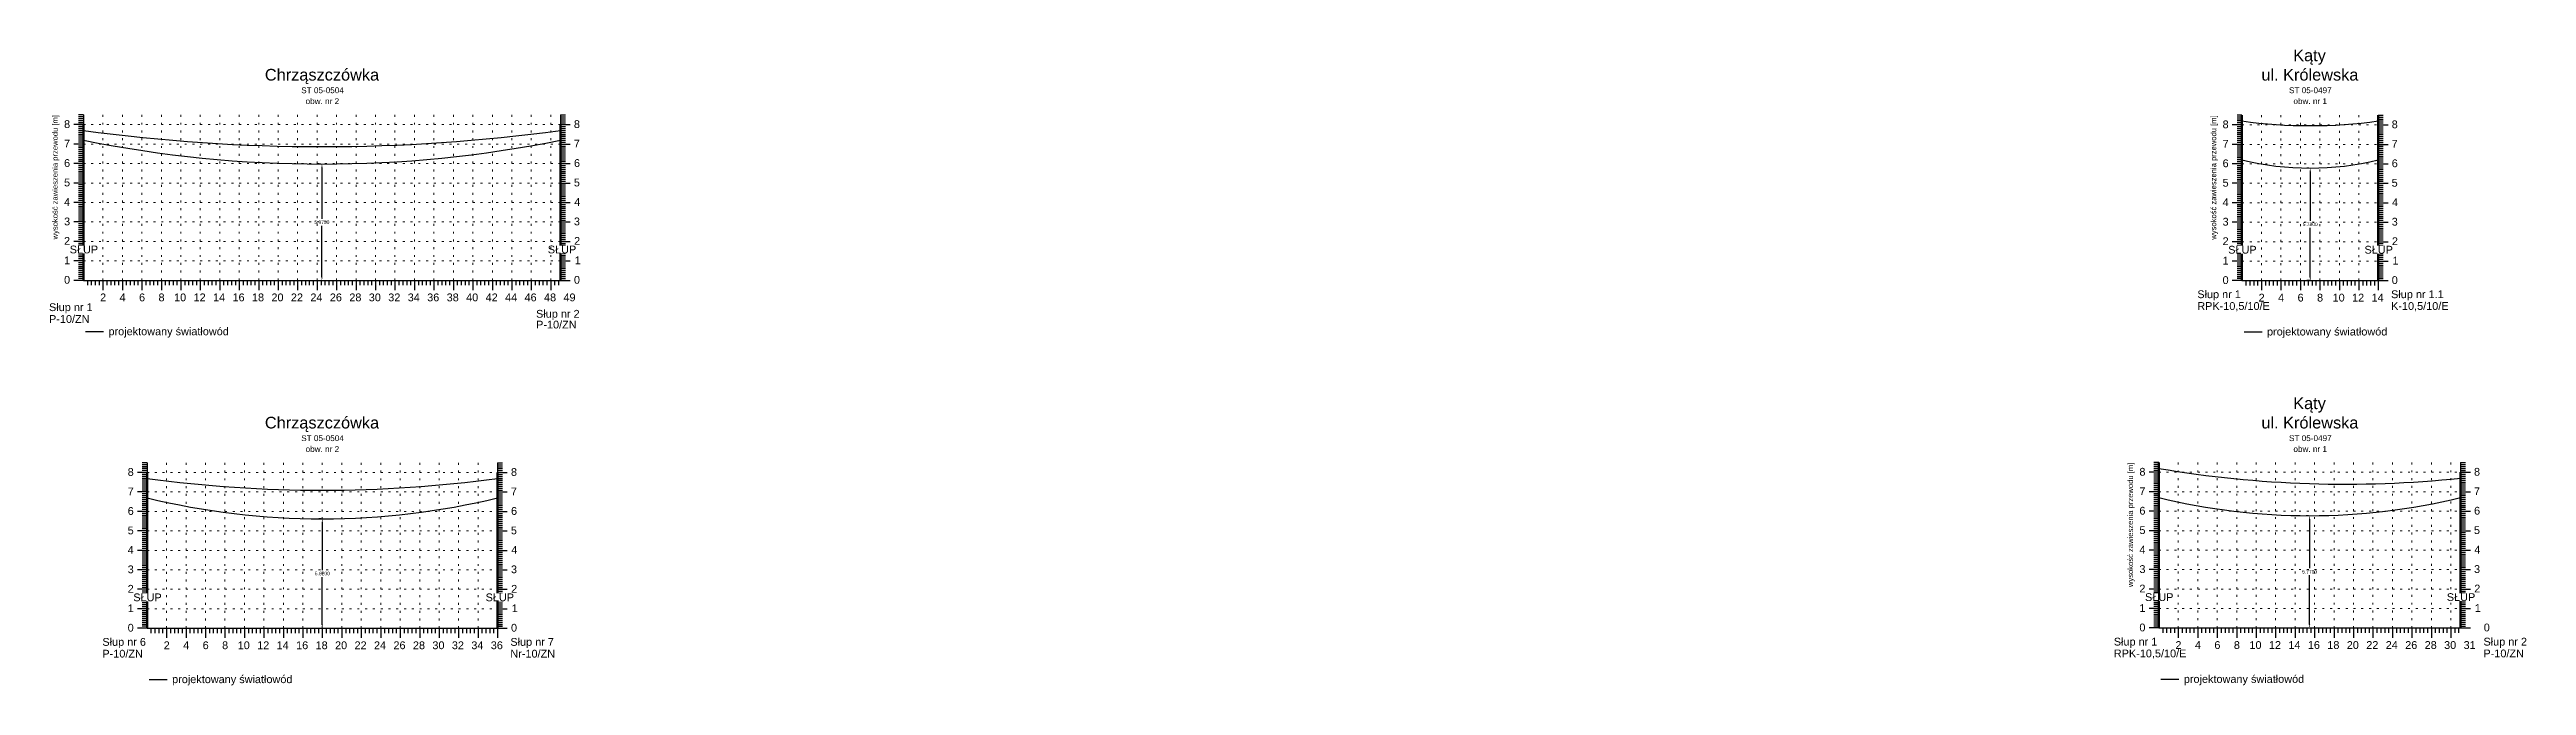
# Model space of a CAD drawing. Header units: metres. Extents: x -870 to 439, y 1328 to 1364.
# Drawn here: x -483.2 to -356, y 1331 to 1363.6 of the extents above; entities that cross this region are included whole.
import ezdxf

# ---------------------------------------------------------------- set-up
doc = ezdxf.new("R2010")
doc.units = ezdxf.units.M
doc.header["$MEASUREMENT"] = 0
doc.linetypes.add('ACAD_ISO07W100', pattern=[3, 0, -3])
doc.layers.add('ramka', color=7, linetype='Continuous', plot=False)
doc.styles.get("Standard").update_dxf_attribs({"font": 'arial.ttf'})
doc.dimstyles.get("Standard").update_dxf_attribs({"dimtxt": 0.18, "dimasz": 0.18, "dimexe": 0.18, "dimexo": 0.0625, "dimgap": 0.09, "dimtad": 0, "dimtih": 1, "dimtoh": 1, "dimdec": 4, "dimzin": 0, "dimdsep": 46, "dimtxsty": 'Standard', "dimcen": 0.09, "dimadec": 0, "dimazin": 0, "dimtfac": 1, "dimtdec": 4, "dimtofl": 0, "dimtmove": 0, "dimatfit": 3, "dimfxl": 1, "dimtolj": 1, "dimtzin": 0, "dimarcsym": 0})

msp = doc.modelspace()

# ---------------------------------------------------------------- texts
for s, height, p in [('Chrząszczówka', 0.6, (-472.16045, 1362.03727)), ('ul. Królewska', 0.6, (-369.61993, 1362.03727)), ('Kąty', 0.6, (-367.98529, 1363.03206)), ('ST 05-0504', 0.3, (-470.29377, 1361.38894)), ('ST 05-0497', 0.3, (-368.19939, 1361.38894)), ('8', 0.4, (-482.47439, 1359.59901)), ('obw. nr 2', 0.3, (-470.06793, 1360.8297)), ('8', 0.4, (-456.28874, 1359.59901)), ('8', 0.4, (-371.61169, 1359.58607)), ('obw. nr 1', 0.3, (-367.97354, 1360.8297)), ('8', 0.4, (-362.92604, 1359.58607)), ('7', 0.4, (-482.47439, 1358.59901)), ('7', 0.4, (-456.29174, 1358.59901)), ('7', 0.4, (-371.61169, 1358.58607)), ('7', 0.4, (-362.92905, 1358.58607)), ('6', 0.4, (-482.47439, 1357.59901)), ('6', 0.4, (-456.28601, 1357.59901)), ('6', 0.4, (-371.61169, 1357.58607)), ('6', 0.4, (-362.92332, 1357.58607)), ('5', 0.4, (-482.47439, 1356.59901)), ('5', 0.4, (-456.29147, 1356.59901)), ('5', 0.4, (-371.61169, 1356.58607)), ('5', 0.4, (-362.92877, 1356.58607)), ('4', 0.4, (-482.47439, 1355.59901)), ('3', 0.4, (-482.47439, 1354.59901)), ('3', 0.4, (-456.28874, 1354.59901)), ('4', 0.4, (-456.27073, 1355.59901)), ('4', 0.4, (-371.61169, 1355.58607)), ('3', 0.4, (-371.61169, 1354.58607)), ('3', 0.4, (-362.92604, 1354.58607)), ('4', 0.4, (-362.90804, 1355.58607)), ('2', 0.4, (-482.47439, 1353.59901)), ('2', 0.4, (-456.27755, 1353.59901)), ('2', 0.4, (-371.61169, 1353.58607)), ('2', 0.4, (-362.91486, 1353.58607)), ('1', 0.4, (-482.47439, 1352.59901)), ('1', 0.4, (-456.24891, 1352.59901)), ('1', 0.4, (-371.61169, 1352.58607)), ('1', 0.4, (-362.88621, 1352.58607)), ('0', 0.4, (-482.47439, 1351.59901)), ('2', 0.4, (-480.62395, 1350.69742)), ('4', 0.4, (-479.62395, 1350.69742)), ('6', 0.4, (-478.62395, 1350.69742)), ('8', 0.4, (-477.62395, 1350.69742)), ('10', 0.4, (-476.82395, 1350.69742)), ('12', 0.4, (-475.82395, 1350.69742)), ('14', 0.4, (-474.82395, 1350.69742)), ('16', 0.4, (-473.82395, 1350.69742)), ('18', 0.4, (-472.82395, 1350.69742)), ('20', 0.4, (-471.82395, 1350.69742)), ('22', 0.4, (-470.82395, 1350.69742)), ('24', 0.4, (-469.82395, 1350.69742)), ('26', 0.4, (-468.82395, 1350.69742)), ('28', 0.4, (-467.82395, 1350.69742)), ('30', 0.4, (-466.82395, 1350.69742)), ('32', 0.4, (-465.82395, 1350.69742)), ('34', 0.4, (-464.82395, 1350.69742)), ('36', 0.4, (-463.82395, 1350.69742)), ('38', 0.4, (-462.82395, 1350.69742)), ('40', 0.4, (-461.82395, 1350.69742)), ('42', 0.4, (-460.82395, 1350.69742)), ('44', 0.4, (-459.82395, 1350.69742)), ('46', 0.4, (-458.82395, 1350.69742)), ('48', 0.4, (-457.82395, 1350.69742)), ('49', 0.4, (-456.82395, 1350.69742)), ('0', 0.4, (-456.2871, 1351.59901)), ('Słup nr 1', 0.4, (-372.90968, 1350.85824)), ('0', 0.4, (-371.61169, 1351.58607)), ('2', 0.4, (-369.76125, 1350.68448)), ('4', 0.4, (-368.76125, 1350.68448)), ('6', 0.4, (-367.76125, 1350.68448)), ('8', 0.4, (-366.76125, 1350.68448)), ('10', 0.4, (-365.96125, 1350.68448)), ('12', 0.4, (-364.96125, 1350.68448)), ('14', 0.4, (-363.96125, 1350.68448)), ('Słup nr 1.1', 0.4, (-362.95648, 1350.85824)), ('0', 0.4, (-362.92441, 1351.58607)), ('Słup nr 1', 0.4, (-483.24541, 1350.19365)), ('P-10/ZN', 0.4, (-483.24541, 1349.58876)), ('Słup nr 2', 0.4, (-458.23125, 1349.85439)), ('RPK-10,5/10/E', 0.4, (-372.91133, 1350.25336)), ('K-10,5/10/E', 0.4, (-362.95648, 1350.25336)), ('projektowany światłowód', 0.4, (-480.19223, 1348.95312)), ('P-10/ZN', 0.4, (-458.22963, 1349.29944)), ('projektowany światłowód', 0.4, (-369.32954, 1348.94017)), ('Chrząszczówka', 0.6, (-472.16045, 1344.16261)), ('ul. Królewska', 0.6, (-369.61993, 1344.16261)), ('Kąty', 0.6, (-367.98529, 1345.1574)), ('ST 05-0504', 0.3, (-470.29377, 1343.51428)), ('ST 05-0497', 0.3, (-368.19939, 1343.51428)), ('8', 0.4, (-479.20704, 1341.72509)), ('obw. nr 2', 0.3, (-470.06793, 1342.95505)), ('8', 0.4, (-459.52139, 1341.72509)), ('8', 0.4, (-375.8838, 1341.7379)), ('obw. nr 1', 0.3, (-367.97354, 1342.95505)), ('8', 0.4, (-358.69815, 1341.7379)), ('7', 0.4, (-479.20704, 1340.72509)), ('7', 0.4, (-459.52439, 1340.72509)), ('7', 0.4, (-375.8838, 1340.7379)), ('7', 0.4, (-358.70115, 1340.7379)), ('6', 0.4, (-479.20704, 1339.72509)), ('6', 0.4, (-459.51866, 1339.72509)), ('6', 0.4, (-375.8838, 1339.7379)), ('6', 0.4, (-358.69542, 1339.7379)), ('5', 0.4, (-479.20704, 1338.72509)), ('5', 0.4, (-459.52411, 1338.72509)), ('5', 0.4, (-375.8838, 1338.7379)), ('5', 0.4, (-358.70088, 1338.7379)), ('4', 0.4, (-479.20704, 1337.72509)), ('3', 0.4, (-479.20704, 1336.72509)), ('3', 0.4, (-459.52139, 1336.72509)), ('4', 0.4, (-459.50338, 1337.72509)), ('4', 0.4, (-375.8838, 1337.7379)), ('3', 0.4, (-375.8838, 1336.7379)), ('3', 0.4, (-358.69815, 1336.7379)), ('4', 0.4, (-358.68014, 1337.7379)), ('2', 0.4, (-479.20704, 1335.72509)), ('2', 0.4, (-459.5102, 1335.72509)), ('2', 0.4, (-375.8838, 1335.7379)), ('2', 0.4, (-358.68696, 1335.7379)), ('1', 0.4, (-479.20704, 1334.72509)), ('1', 0.4, (-459.48155, 1334.72509)), ('1', 0.4, (-375.8838, 1334.7379)), ('1', 0.4, (-358.65831, 1334.7379)), ('Słup nr 6', 0.4, (-480.50503, 1332.99727)), ('0', 0.4, (-479.20704, 1333.72509)), ('2', 0.4, (-477.35659, 1332.82351)), ('4', 0.4, (-476.35659, 1332.82351)), ('6', 0.4, (-475.35659, 1332.82351)), ('8', 0.4, (-474.35659, 1332.82351)), ('10', 0.4, (-473.55659, 1332.82351)), ('12', 0.4, (-472.55659, 1332.82351)), ('14', 0.4, (-471.55659, 1332.82351)), ('16', 0.4, (-470.55659, 1332.82351)), ('18', 0.4, (-469.55659, 1332.82351)), ('20', 0.4, (-468.55659, 1332.82351)), ('22', 0.4, (-467.55659, 1332.82351)), ('24', 0.4, (-466.55659, 1332.82351)), ('26', 0.4, (-465.55659, 1332.82351)), ('28', 0.4, (-464.55659, 1332.82351)), ('30', 0.4, (-463.55659, 1332.82351)), ('32', 0.4, (-462.55659, 1332.82351)), ('34', 0.4, (-461.55659, 1332.82351)), ('36', 0.4, (-460.55659, 1332.82351)), ('Słup nr 7', 0.4, (-459.55183, 1332.99727)), ('0', 0.4, (-459.51975, 1333.72509)), ('Słup nr 1', 0.4, (-377.19791, 1333.01007)), ('0', 0.4, (-375.8838, 1333.7379)), ('2', 0.4, (-374.03335, 1332.83631)), ('4', 0.4, (-373.03335, 1332.83631)), ('6', 0.4, (-372.03335, 1332.83631)), ('8', 0.4, (-371.03335, 1332.83631)), ('10', 0.4, (-370.23335, 1332.83631)), ('12', 0.4, (-369.23335, 1332.83631)), ('14', 0.4, (-368.23335, 1332.83631)), ('16', 0.4, (-367.23335, 1332.83631)), ('18', 0.4, (-366.23335, 1332.83631)), ('20', 0.4, (-365.23335, 1332.83631)), ('22', 0.4, (-364.23335, 1332.83631)), ('24', 0.4, (-363.23335, 1332.83631)), ('26', 0.4, (-362.23335, 1332.83631)), ('28', 0.4, (-361.23335, 1332.83631)), ('30', 0.4, (-360.23335, 1332.83631)), ('31', 0.4, (-359.23335, 1332.83631)), ('Słup nr 2', 0.4, (-358.21246, 1333.01007)), ('0', 0.4, (-358.19651, 1333.7379)), ('P-10/ZN', 0.4, (-480.50503, 1332.39239)), ('Nr-10/ZN', 0.4, (-459.55183, 1332.39239)), ('RPK-10,5/10/E', 0.4, (-377.19791, 1332.40519)), ('P-10/ZN', 0.4, (-358.21411, 1332.40519)), ('projektowany światłowód', 0.4, (-476.92488, 1331.0792)), ('projektowany światłowód', 0.4, (-373.60164, 1331.09201))]:
    msp.add_text(s, height=height).set_placement(p)

# ---------------------------------------------------------------- blocks, each defined once
blk = doc.blocks.new('*D25')
at = {"color": 0, "lineweight": -2}
for p, q in [((-469.29, 1357.75), (-469.41, 1357.75)), ((-469.23, 1357.57), (-469.23, 1354.94)), ((-469.23, 1351.95), (-469.23, 1354.58)), ((-478.81, 1351.77), (-469.05, 1351.77))]:
    blk.add_line(p, q, dxfattribs=at)
at = {"color": 0}
for points in [[(-469.2, 1357.57), (-469.26, 1357.57), (-469.23, 1357.75)], [(-469.26, 1351.95), (-469.2, 1351.95), (-469.23, 1351.77)]]:
    blk.add_solid(points, dxfattribs=at)
at = {"layer": 'Defpoints', "color": 0}
for p in [(-469.23, 1357.75), (-478.88, 1351.77), (-469.23, 1351.77)]:
    blk.add_point(p, dxfattribs=at)
at = {"color": 0, "lineweight": 25, "insert": (-469.23, 1354.76), "char_height": 0.18, "attachment_point": 5}
blk.add_mtext('\\A1;5.9750', dxfattribs=at)
blk = doc.blocks.new('*D26')
at = {"color": 0, "lineweight": -2}
for p, q in [((-469.27, 1339.52), (-469.39, 1339.52)), ((-469.21, 1339.34), (-469.21, 1336.89)), ((-469.21, 1334.08), (-469.21, 1336.53)), ((-475.55, 1333.9), (-469.03, 1333.9))]:
    blk.add_line(p, q, dxfattribs=at)
at = {"color": 0}
for points in [[(-469.18, 1339.34), (-469.24, 1339.34), (-469.21, 1339.52)], [(-469.24, 1334.08), (-469.18, 1334.08), (-469.21, 1333.9)]]:
    blk.add_solid(points, dxfattribs=at)
at = {"layer": 'Defpoints', "color": 0}
for p in [(-469.21, 1339.52), (-475.61, 1333.9), (-469.21, 1333.9)]:
    blk.add_point(p, dxfattribs=at)
at = {"color": 0, "lineweight": 25, "insert": (-469.21, 1336.71), "char_height": 0.18, "attachment_point": 5}
blk.add_mtext('\\A1;5.6200', dxfattribs=at)
blk = doc.blocks.new('*D27')
at = {"color": 0, "lineweight": -2}
for p, q in [((-367.18, 1357.54), (-367.29, 1357.54)), ((-367.11, 1357.36), (-367.11, 1354.83)), ((-367.11, 1351.94), (-367.11, 1354.47)), ((-367.08, 1351.76), (-367.29, 1351.76))]:
    blk.add_line(p, q, dxfattribs=at)
at = {"color": 0}
for points in [[(-367.08, 1357.36), (-367.14, 1357.36), (-367.11, 1357.54)], [(-367.14, 1351.94), (-367.08, 1351.94), (-367.11, 1351.76)]]:
    blk.add_solid(points, dxfattribs=at)
at = {"layer": 'Defpoints', "color": 0}
for p in [(-367.11, 1357.54), (-367.11, 1351.76), (-367.01, 1351.76)]:
    blk.add_point(p, dxfattribs=at)
at = {"color": 0, "lineweight": 25, "insert": (-367.11, 1354.65), "char_height": 0.18, "attachment_point": 5}
blk.add_mtext('\\A1;5.7800', dxfattribs=at)
blk = doc.blocks.new('*D28')
at = {"color": 0, "lineweight": -2}
for p, q in [((-367.2, 1339.68), (-367.32, 1339.68)), ((-367.14, 1339.5), (-367.14, 1336.98)), ((-367.14, 1334.09), (-367.14, 1336.62)), ((-366.95, 1333.91), (-367.32, 1333.91))]:
    blk.add_line(p, q, dxfattribs=at)
at = {"color": 0}
for points in [[(-367.11, 1339.5), (-367.17, 1339.5), (-367.14, 1339.68)], [(-367.17, 1334.09), (-367.11, 1334.09), (-367.14, 1333.91)]]:
    blk.add_solid(points, dxfattribs=at)
at = {"layer": 'Defpoints', "color": 0}
for p in [(-367.14, 1339.68), (-367.14, 1333.91), (-366.89, 1333.91)]:
    blk.add_point(p, dxfattribs=at)
at = {"color": 0, "lineweight": 25, "insert": (-367.14, 1336.8), "char_height": 0.18, "attachment_point": 5}
blk.add_mtext('\\A1;5.7700', dxfattribs=at)

# ---------------------------------------------------------------- dimensions: what is measured, and where the dimension line sits
at = {"lineweight": 25}
for base, p1, p2, picture, middle in [((-469.22713, 1351.7731), (-469.22713, 1357.7481), (-478.87713, 1351.7731), '*D25', (-469.22713, 1354.7606)), ((-367.11443, 1351.76016), (-367.11443, 1357.54016), (-367.01443, 1351.76016), '*D27', (-367.11443, 1354.65016)), ((-367.13654, 1333.91199), (-367.13654, 1339.68199), (-366.88654, 1333.91199), '*D28', (-367.13654, 1336.79699)), ((-469.20978, 1333.89919), (-469.20978, 1339.51919), (-475.60978, 1333.89919), '*D26', (-469.20978, 1336.70919))]:
    dim = msp.add_linear_dim(base=base, p1=p1, p2=p2, angle=90, dimstyle='Standard', dxfattribs=at)
    dim.commit()
    dim.dimension.update_dxf_attribs({"geometry": picture, "text_midpoint": middle})

# ---------------------------------------------------------------- linework, layer by layer
for p, q in [((-481.47713, 1360.2731), (-481.72713, 1360.2731)), ((-481.47713, 1360.1731), (-481.72713, 1360.1731)), ((-481.47713, 1360.0731), (-481.72713, 1360.0731)), ((-481.47713, 1359.9731), (-481.72713, 1359.9731)), ((-481.47713, 1360.2731), (-481.47713, 1351.7731)), ((-456.97713, 1360.2731), (-456.97713, 1351.7731)), ((-456.97713, 1360.2731), (-456.72713, 1360.2731)), ((-456.97713, 1360.1731), (-456.72713, 1360.1731)), ((-456.97713, 1360.0731), (-456.72713, 1360.0731)), ((-456.97713, 1359.9731), (-456.72713, 1359.9731)), ((-370.61443, 1360.26016), (-370.86443, 1360.26016)), ((-370.61443, 1360.16016), (-370.86443, 1360.16016)), ((-370.61443, 1360.06016), (-370.86443, 1360.06016)), ((-370.61443, 1359.96016), (-370.86443, 1359.96016)), ((-370.61443, 1360.26016), (-370.61443, 1351.76016)), ((-363.61443, 1360.26016), (-363.61443, 1351.76016)), ((-363.61443, 1360.26016), (-363.36443, 1360.26016)), ((-363.61443, 1360.16016), (-363.36443, 1360.16016)), ((-363.61443, 1360.06016), (-363.36443, 1360.06016)), ((-363.61443, 1359.96016), (-363.36443, 1359.96016)), ((-481.47713, 1359.7731), (-481.97713, 1359.7731)), ((-481.47713, 1359.7731), (-481.97713, 1359.7731)), ((-481.47713, 1358.7731), (-481.97713, 1358.7731)), ((-481.47713, 1358.7731), (-481.97713, 1358.7731)), ((-481.47713, 1359.8731), (-481.72713, 1359.8731)), ((-481.47713, 1359.6731), (-481.72713, 1359.6731)), ((-481.47713, 1359.5731), (-481.72713, 1359.5731)), ((-481.47713, 1359.4731), (-481.72713, 1359.4731)), ((-481.47713, 1359.3731), (-481.72713, 1359.3731)), ((-481.47713, 1359.2731), (-481.72713, 1359.2731)), ((-481.47713, 1359.1731), (-481.72713, 1359.1731)), ((-481.47713, 1359.0731), (-481.72713, 1359.0731)), ((-481.47713, 1358.9731), (-481.72713, 1358.9731)), ((-481.47713, 1358.8731), (-481.72713, 1358.8731)), ((-481.47713, 1358.6731), (-481.72713, 1358.6731)), ((-456.97713, 1359.8731), (-456.72713, 1359.8731)), ((-456.97713, 1359.7731), (-456.47713, 1359.7731)), ((-456.97713, 1359.7731), (-456.47713, 1359.7731)), ((-456.97713, 1359.6731), (-456.72713, 1359.6731)), ((-456.97713, 1359.5731), (-456.72713, 1359.5731)), ((-456.97713, 1359.4731), (-456.72713, 1359.4731)), ((-456.97713, 1359.3731), (-456.72713, 1359.3731)), ((-456.97713, 1359.2731), (-456.72713, 1359.2731)), ((-456.97713, 1359.1731), (-456.72713, 1359.1731)), ((-456.97713, 1359.0731), (-456.72713, 1359.0731)), ((-456.97713, 1358.9731), (-456.72713, 1358.9731)), ((-456.97713, 1358.8731), (-456.72713, 1358.8731)), ((-456.97713, 1358.7731), (-456.47713, 1358.7731)), ((-456.97713, 1358.7731), (-456.47713, 1358.7731)), ((-456.97713, 1358.6731), (-456.72713, 1358.6731)), ((-370.61443, 1359.76016), (-371.11443, 1359.76016)), ((-370.61443, 1359.76016), (-371.11443, 1359.76016)), ((-370.61443, 1358.76016), (-371.11443, 1358.76016)), ((-370.61443, 1358.76016), (-371.11443, 1358.76016)), ((-370.61443, 1359.86016), (-370.86443, 1359.86016)), ((-370.61443, 1359.66016), (-370.86443, 1359.66016)), ((-370.61443, 1359.56016), (-370.86443, 1359.56016)), ((-370.61443, 1359.46016), (-370.86443, 1359.46016)), ((-370.61443, 1359.36016), (-370.86443, 1359.36016)), ((-370.61443, 1359.26016), (-370.86443, 1359.26016)), ((-370.61443, 1359.16016), (-370.86443, 1359.16016)), ((-370.61443, 1359.06016), (-370.86443, 1359.06016)), ((-370.61443, 1358.96016), (-370.86443, 1358.96016)), ((-370.61443, 1358.86016), (-370.86443, 1358.86016)), ((-363.61443, 1359.86016), (-363.36443, 1359.86016)), ((-363.61443, 1359.76016), (-363.11443, 1359.76016)), ((-363.61443, 1359.76016), (-363.11443, 1359.76016)), ((-363.61443, 1359.66016), (-363.36443, 1359.66016)), ((-363.61443, 1359.56016), (-363.36443, 1359.56016)), ((-363.61443, 1359.46016), (-363.36443, 1359.46016)), ((-363.61443, 1359.36016), (-363.36443, 1359.36016)), ((-363.61443, 1359.26016), (-363.36443, 1359.26016)), ((-363.61443, 1359.16016), (-363.36443, 1359.16016)), ((-363.61443, 1359.06016), (-363.36443, 1359.06016)), ((-363.61443, 1358.96016), (-363.36443, 1358.96016)), ((-363.61443, 1358.86016), (-363.36443, 1358.86016)), ((-363.61443, 1358.76016), (-363.11443, 1358.76016)), ((-363.61443, 1358.76016), (-363.11443, 1358.76016)), ((-481.47713, 1357.7731), (-481.97713, 1357.7731)), ((-481.47713, 1357.7731), (-481.97713, 1357.7731)), ((-481.47713, 1358.5731), (-481.72713, 1358.5731)), ((-481.47713, 1358.4731), (-481.72713, 1358.4731)), ((-481.47713, 1358.3731), (-481.72713, 1358.3731)), ((-481.47713, 1358.2731), (-481.72713, 1358.2731)), ((-481.47713, 1358.1731), (-481.72713, 1358.1731)), ((-481.47713, 1358.0731), (-481.72713, 1358.0731)), ((-481.47713, 1357.9731), (-481.72713, 1357.9731)), ((-481.47713, 1357.8731), (-481.72713, 1357.8731)), ((-481.47713, 1357.6731), (-481.72713, 1357.6731)), ((-481.47713, 1357.5731), (-481.72713, 1357.5731)), ((-481.47713, 1357.4731), (-481.72713, 1357.4731)), ((-456.97713, 1358.5731), (-456.72713, 1358.5731)), ((-456.97713, 1358.4731), (-456.72713, 1358.4731)), ((-456.97713, 1358.3731), (-456.72713, 1358.3731)), ((-456.97713, 1358.2731), (-456.72713, 1358.2731)), ((-456.97713, 1358.1731), (-456.72713, 1358.1731)), ((-456.97713, 1358.0731), (-456.72713, 1358.0731)), ((-456.97713, 1357.9731), (-456.72713, 1357.9731)), ((-456.97713, 1357.8731), (-456.72713, 1357.8731)), ((-456.97713, 1357.7731), (-456.47713, 1357.7731)), ((-456.97713, 1357.7731), (-456.47713, 1357.7731)), ((-456.97713, 1357.6731), (-456.72713, 1357.6731)), ((-456.97713, 1357.5731), (-456.72713, 1357.5731)), ((-456.97713, 1357.4731), (-456.72713, 1357.4731)), ((-370.61443, 1357.76016), (-371.11443, 1357.76016)), ((-370.61443, 1357.76016), (-371.11443, 1357.76016)), ((-370.61443, 1358.66016), (-370.86443, 1358.66016)), ((-370.61443, 1358.56016), (-370.86443, 1358.56016)), ((-370.61443, 1358.46016), (-370.86443, 1358.46016)), ((-370.61443, 1358.36016), (-370.86443, 1358.36016)), ((-370.61443, 1358.26016), (-370.86443, 1358.26016)), ((-370.61443, 1358.16016), (-370.86443, 1358.16016)), ((-370.61443, 1358.06016), (-370.86443, 1358.06016)), ((-370.61443, 1357.96016), (-370.86443, 1357.96016)), ((-370.61443, 1357.86016), (-370.86443, 1357.86016)), ((-370.61443, 1357.66016), (-370.86443, 1357.66016)), ((-370.61443, 1357.56016), (-370.86443, 1357.56016)), ((-370.61443, 1357.46016), (-370.86443, 1357.46016)), ((-363.61443, 1358.66016), (-363.36443, 1358.66016)), ((-363.61443, 1358.56016), (-363.36443, 1358.56016)), ((-363.61443, 1358.46016), (-363.36443, 1358.46016)), ((-363.61443, 1358.36016), (-363.36443, 1358.36016)), ((-363.61443, 1358.26016), (-363.36443, 1358.26016)), ((-363.61443, 1358.16016), (-363.36443, 1358.16016)), ((-363.61443, 1358.06016), (-363.36443, 1358.06016)), ((-363.61443, 1357.96016), (-363.36443, 1357.96016)), ((-363.61443, 1357.86016), (-363.36443, 1357.86016)), ((-363.61443, 1357.76016), (-363.11443, 1357.76016)), ((-363.61443, 1357.76016), (-363.11443, 1357.76016)), ((-363.61443, 1357.66016), (-363.36443, 1357.66016)), ((-363.61443, 1357.56016), (-363.36443, 1357.56016)), ((-363.61443, 1357.46016), (-363.36443, 1357.46016)), ((-481.47713, 1356.7731), (-481.97713, 1356.7731)), ((-481.47713, 1356.7731), (-481.97713, 1356.7731)), ((-481.47713, 1357.3731), (-481.72713, 1357.3731)), ((-481.47713, 1357.2731), (-481.72713, 1357.2731)), ((-481.47713, 1357.1731), (-481.72713, 1357.1731)), ((-481.47713, 1357.0731), (-481.72713, 1357.0731)), ((-481.47713, 1356.9731), (-481.72713, 1356.9731)), ((-481.47713, 1356.8731), (-481.72713, 1356.8731)), ((-481.47713, 1356.6731), (-481.72713, 1356.6731)), ((-481.47713, 1356.5731), (-481.72713, 1356.5731)), ((-481.47713, 1356.4731), (-481.72713, 1356.4731)), ((-481.47713, 1356.3731), (-481.72713, 1356.3731)), ((-481.47713, 1356.2731), (-481.72713, 1356.2731)), ((-481.47713, 1356.1731), (-481.72713, 1356.1731)), ((-456.97713, 1357.3731), (-456.72713, 1357.3731)), ((-456.97713, 1357.2731), (-456.72713, 1357.2731)), ((-456.97713, 1357.1731), (-456.72713, 1357.1731)), ((-456.97713, 1357.0731), (-456.72713, 1357.0731)), ((-456.97713, 1356.9731), (-456.72713, 1356.9731)), ((-456.97713, 1356.8731), (-456.72713, 1356.8731)), ((-456.97713, 1356.7731), (-456.47713, 1356.7731)), ((-456.97713, 1356.7731), (-456.47713, 1356.7731)), ((-456.97713, 1356.6731), (-456.72713, 1356.6731)), ((-456.97713, 1356.5731), (-456.72713, 1356.5731)), ((-456.97713, 1356.4731), (-456.72713, 1356.4731)), ((-456.97713, 1356.3731), (-456.72713, 1356.3731)), ((-456.97713, 1356.2731), (-456.72713, 1356.2731)), ((-456.97713, 1356.1731), (-456.72713, 1356.1731)), ((-370.61443, 1356.76016), (-371.11443, 1356.76016)), ((-370.61443, 1356.76016), (-371.11443, 1356.76016)), ((-370.61443, 1357.36016), (-370.86443, 1357.36016)), ((-370.61443, 1357.26016), (-370.86443, 1357.26016)), ((-370.61443, 1357.16016), (-370.86443, 1357.16016)), ((-370.61443, 1357.06016), (-370.86443, 1357.06016)), ((-370.61443, 1356.96016), (-370.86443, 1356.96016)), ((-370.61443, 1356.86016), (-370.86443, 1356.86016)), ((-370.61443, 1356.66016), (-370.86443, 1356.66016)), ((-370.61443, 1356.56016), (-370.86443, 1356.56016)), ((-370.61443, 1356.46016), (-370.86443, 1356.46016)), ((-370.61443, 1356.36016), (-370.86443, 1356.36016)), ((-370.61443, 1356.26016), (-370.86443, 1356.26016)), ((-370.61443, 1356.16016), (-370.86443, 1356.16016)), ((-363.61443, 1357.36016), (-363.36443, 1357.36016)), ((-363.61443, 1357.26016), (-363.36443, 1357.26016)), ((-363.61443, 1357.16016), (-363.36443, 1357.16016)), ((-363.61443, 1357.06016), (-363.36443, 1357.06016)), ((-363.61443, 1356.96016), (-363.36443, 1356.96016)), ((-363.61443, 1356.86016), (-363.36443, 1356.86016)), ((-363.61443, 1356.76016), (-363.11443, 1356.76016)), ((-363.61443, 1356.76016), (-363.11443, 1356.76016)), ((-363.61443, 1356.66016), (-363.36443, 1356.66016)), ((-363.61443, 1356.56016), (-363.36443, 1356.56016)), ((-363.61443, 1356.46016), (-363.36443, 1356.46016)), ((-363.61443, 1356.36016), (-363.36443, 1356.36016)), ((-363.61443, 1356.26016), (-363.36443, 1356.26016)), ((-363.61443, 1356.16016), (-363.36443, 1356.16016)), ((-481.47713, 1355.7731), (-481.97713, 1355.7731)), ((-481.47713, 1355.7731), (-481.97713, 1355.7731)), ((-481.47713, 1356.0731), (-481.72713, 1356.0731)), ((-481.47713, 1355.9731), (-481.72713, 1355.9731)), ((-481.47713, 1355.8731), (-481.72713, 1355.8731)), ((-481.47713, 1355.6731), (-481.72713, 1355.6731)), ((-481.47713, 1355.5731), (-481.72713, 1355.5731)), ((-481.47713, 1355.4731), (-481.72713, 1355.4731)), ((-481.47713, 1355.3731), (-481.72713, 1355.3731)), ((-481.47713, 1355.2731), (-481.72713, 1355.2731)), ((-481.47713, 1355.1731), (-481.72713, 1355.1731)), ((-481.47713, 1355.0731), (-481.72713, 1355.0731)), ((-481.47713, 1354.9731), (-481.72713, 1354.9731)), ((-481.47713, 1354.8731), (-481.72713, 1354.8731)), ((-456.97713, 1356.0731), (-456.72713, 1356.0731)), ((-456.97713, 1355.9731), (-456.72713, 1355.9731)), ((-456.97713, 1355.8731), (-456.72713, 1355.8731)), ((-456.97713, 1355.7731), (-456.47713, 1355.7731)), ((-456.97713, 1355.7731), (-456.47713, 1355.7731)), ((-456.97713, 1355.6731), (-456.72713, 1355.6731)), ((-456.97713, 1355.5731), (-456.72713, 1355.5731)), ((-456.97713, 1355.4731), (-456.72713, 1355.4731)), ((-456.97713, 1355.3731), (-456.72713, 1355.3731)), ((-456.97713, 1355.2731), (-456.72713, 1355.2731)), ((-456.97713, 1355.1731), (-456.72713, 1355.1731)), ((-456.97713, 1355.0731), (-456.72713, 1355.0731)), ((-456.97713, 1354.9731), (-456.72713, 1354.9731)), ((-456.97713, 1354.8731), (-456.72713, 1354.8731)), ((-370.61443, 1355.76016), (-371.11443, 1355.76016)), ((-370.61443, 1355.76016), (-371.11443, 1355.76016)), ((-370.61443, 1356.06016), (-370.86443, 1356.06016)), ((-370.61443, 1355.96016), (-370.86443, 1355.96016)), ((-370.61443, 1355.86016), (-370.86443, 1355.86016)), ((-370.61443, 1355.66016), (-370.86443, 1355.66016)), ((-370.61443, 1355.56016), (-370.86443, 1355.56016)), ((-370.61443, 1355.46016), (-370.86443, 1355.46016)), ((-370.61443, 1355.36016), (-370.86443, 1355.36016)), ((-370.61443, 1355.26016), (-370.86443, 1355.26016)), ((-370.61443, 1355.16016), (-370.86443, 1355.16016)), ((-370.61443, 1355.06016), (-370.86443, 1355.06016)), ((-370.61443, 1354.96016), (-370.86443, 1354.96016)), ((-370.61443, 1354.86016), (-370.86443, 1354.86016)), ((-363.61443, 1356.06016), (-363.36443, 1356.06016)), ((-363.61443, 1355.96016), (-363.36443, 1355.96016)), ((-363.61443, 1355.86016), (-363.36443, 1355.86016)), ((-363.61443, 1355.76016), (-363.11443, 1355.76016)), ((-363.61443, 1355.76016), (-363.11443, 1355.76016)), ((-363.61443, 1355.66016), (-363.36443, 1355.66016)), ((-363.61443, 1355.56016), (-363.36443, 1355.56016)), ((-363.61443, 1355.46016), (-363.36443, 1355.46016)), ((-363.61443, 1355.36016), (-363.36443, 1355.36016)), ((-363.61443, 1355.26016), (-363.36443, 1355.26016)), ((-363.61443, 1355.16016), (-363.36443, 1355.16016)), ((-363.61443, 1355.06016), (-363.36443, 1355.06016)), ((-363.61443, 1354.96016), (-363.36443, 1354.96016)), ((-363.61443, 1354.86016), (-363.36443, 1354.86016)), ((-481.47713, 1354.7731), (-481.97713, 1354.7731)), ((-481.47713, 1354.7731), (-481.97713, 1354.7731)), ((-481.47713, 1353.7731), (-481.97713, 1353.7731)), ((-481.47713, 1353.7731), (-481.97713, 1353.7731)), ((-481.47713, 1354.6731), (-481.72713, 1354.6731)), ((-481.47713, 1354.5731), (-481.72713, 1354.5731)), ((-481.47713, 1354.4731), (-481.72713, 1354.4731)), ((-481.47713, 1354.3731), (-481.72713, 1354.3731)), ((-481.47713, 1354.2731), (-481.72713, 1354.2731)), ((-481.47713, 1354.1731), (-481.72713, 1354.1731)), ((-481.47713, 1354.0731), (-481.72713, 1354.0731)), ((-481.47713, 1353.9731), (-481.72713, 1353.9731)), ((-481.47713, 1353.8731), (-481.72713, 1353.8731)), ((-481.47713, 1353.6731), (-481.72713, 1353.6731)), ((-456.97713, 1354.7731), (-456.47713, 1354.7731)), ((-456.97713, 1354.7731), (-456.47713, 1354.7731)), ((-456.97713, 1354.6731), (-456.72713, 1354.6731)), ((-456.97713, 1354.5731), (-456.72713, 1354.5731)), ((-456.97713, 1354.4731), (-456.72713, 1354.4731)), ((-456.97713, 1354.3731), (-456.72713, 1354.3731)), ((-456.97713, 1354.2731), (-456.72713, 1354.2731)), ((-456.97713, 1354.1731), (-456.72713, 1354.1731)), ((-456.97713, 1354.0731), (-456.72713, 1354.0731)), ((-456.97713, 1353.9731), (-456.72713, 1353.9731)), ((-456.97713, 1353.8731), (-456.72713, 1353.8731)), ((-456.97713, 1353.7731), (-456.47713, 1353.7731)), ((-456.97713, 1353.7731), (-456.47713, 1353.7731)), ((-456.97713, 1353.6731), (-456.72713, 1353.6731)), ((-370.61443, 1354.76016), (-371.11443, 1354.76016)), ((-370.61443, 1354.76016), (-371.11443, 1354.76016)), ((-370.61443, 1353.76016), (-371.11443, 1353.76016)), ((-370.61443, 1353.76016), (-371.11443, 1353.76016)), ((-370.61443, 1354.66016), (-370.86443, 1354.66016)), ((-370.61443, 1354.56016), (-370.86443, 1354.56016)), ((-370.61443, 1354.46016), (-370.86443, 1354.46016)), ((-370.61443, 1354.36016), (-370.86443, 1354.36016)), ((-370.61443, 1354.26016), (-370.86443, 1354.26016)), ((-370.61443, 1354.16016), (-370.86443, 1354.16016)), ((-370.61443, 1354.06016), (-370.86443, 1354.06016)), ((-370.61443, 1353.96016), (-370.86443, 1353.96016)), ((-370.61443, 1353.86016), (-370.86443, 1353.86016)), ((-370.61443, 1353.66016), (-370.86443, 1353.66016)), ((-363.61443, 1354.76016), (-363.11443, 1354.76016)), ((-363.61443, 1354.76016), (-363.11443, 1354.76016)), ((-363.61443, 1354.66016), (-363.36443, 1354.66016)), ((-363.61443, 1354.56016), (-363.36443, 1354.56016)), ((-363.61443, 1354.46016), (-363.36443, 1354.46016)), ((-363.61443, 1354.36016), (-363.36443, 1354.36016)), ((-363.61443, 1354.26016), (-363.36443, 1354.26016)), ((-363.61443, 1354.16016), (-363.36443, 1354.16016)), ((-363.61443, 1354.06016), (-363.36443, 1354.06016)), ((-363.61443, 1353.96016), (-363.36443, 1353.96016)), ((-363.61443, 1353.86016), (-363.36443, 1353.86016)), ((-363.61443, 1353.76016), (-363.11443, 1353.76016)), ((-363.61443, 1353.76016), (-363.11443, 1353.76016)), ((-363.61443, 1353.66016), (-363.36443, 1353.66016)), ((-481.47713, 1352.7731), (-481.97713, 1352.7731)), ((-481.47713, 1352.7731), (-481.97713, 1352.7731)), ((-481.47713, 1353.5731), (-481.72713, 1353.5731)), ((-481.47713, 1353.4731), (-481.72713, 1353.4731)), ((-481.47713, 1353.3731), (-481.72713, 1353.3731)), ((-481.47713, 1353.2731), (-481.72713, 1353.2731)), ((-481.47713, 1353.1731), (-481.72713, 1353.1731)), ((-481.47713, 1353.0731), (-481.72713, 1353.0731)), ((-481.47713, 1352.9731), (-481.72713, 1352.9731)), ((-481.47713, 1352.8731), (-481.72713, 1352.8731)), ((-481.47713, 1352.6731), (-481.72713, 1352.6731)), ((-481.47713, 1352.5731), (-481.72713, 1352.5731)), ((-481.47713, 1352.4731), (-481.72713, 1352.4731)), ((-481.47713, 1352.3731), (-481.72713, 1352.3731)), ((-456.97713, 1353.5731), (-456.72713, 1353.5731)), ((-456.97713, 1353.4731), (-456.72713, 1353.4731)), ((-456.97713, 1353.3731), (-456.72713, 1353.3731)), ((-456.97713, 1353.2731), (-456.72713, 1353.2731)), ((-456.97713, 1353.1731), (-456.72713, 1353.1731)), ((-456.97713, 1353.0731), (-456.72713, 1353.0731)), ((-456.97713, 1352.9731), (-456.72713, 1352.9731)), ((-456.97713, 1352.8731), (-456.72713, 1352.8731)), ((-456.97713, 1352.7731), (-456.47713, 1352.7731)), ((-456.97713, 1352.7731), (-456.47713, 1352.7731)), ((-456.97713, 1352.6731), (-456.72713, 1352.6731)), ((-456.97713, 1352.5731), (-456.72713, 1352.5731)), ((-456.97713, 1352.4731), (-456.72713, 1352.4731)), ((-456.97713, 1352.3731), (-456.72713, 1352.3731)), ((-370.61443, 1352.76016), (-371.11443, 1352.76016)), ((-370.61443, 1352.76016), (-371.11443, 1352.76016)), ((-370.61443, 1353.56016), (-370.86443, 1353.56016)), ((-370.61443, 1353.46016), (-370.86443, 1353.46016)), ((-370.61443, 1353.36016), (-370.86443, 1353.36016)), ((-370.61443, 1353.26016), (-370.86443, 1353.26016)), ((-370.61443, 1353.16016), (-370.86443, 1353.16016)), ((-370.61443, 1353.06016), (-370.86443, 1353.06016)), ((-370.61443, 1352.96016), (-370.86443, 1352.96016)), ((-370.61443, 1352.86016), (-370.86443, 1352.86016)), ((-370.61443, 1352.66016), (-370.86443, 1352.66016)), ((-370.61443, 1352.56016), (-370.86443, 1352.56016)), ((-370.61443, 1352.46016), (-370.86443, 1352.46016)), ((-370.61443, 1352.36016), (-370.86443, 1352.36016)), ((-363.61443, 1353.56016), (-363.36443, 1353.56016)), ((-363.61443, 1353.46016), (-363.36443, 1353.46016)), ((-363.61443, 1353.36016), (-363.36443, 1353.36016)), ((-363.61443, 1353.26016), (-363.36443, 1353.26016)), ((-363.61443, 1353.16016), (-363.36443, 1353.16016)), ((-363.61443, 1353.06016), (-363.36443, 1353.06016)), ((-363.61443, 1352.96016), (-363.36443, 1352.96016)), ((-363.61443, 1352.86016), (-363.36443, 1352.86016)), ((-363.61443, 1352.76016), (-363.11443, 1352.76016)), ((-363.61443, 1352.76016), (-363.11443, 1352.76016)), ((-363.61443, 1352.66016), (-363.36443, 1352.66016)), ((-363.61443, 1352.56016), (-363.36443, 1352.56016)), ((-363.61443, 1352.46016), (-363.36443, 1352.46016)), ((-363.61443, 1352.36016), (-363.36443, 1352.36016)), ((-481.47713, 1351.7731), (-481.97713, 1351.7731)), ((-481.47713, 1352.2731), (-481.72713, 1352.2731)), ((-481.47713, 1352.1731), (-481.72713, 1352.1731)), ((-481.47713, 1352.0731), (-481.72713, 1352.0731)), ((-481.47713, 1351.9731), (-481.72713, 1351.9731)), ((-481.47713, 1351.8731), (-481.72713, 1351.8731)), ((-481.47713, 1351.7731), (-481.72713, 1351.7731)), ((-481.47713, 1351.7731), (-456.97713, 1351.7731)), ((-481.27713, 1351.7731), (-481.27713, 1351.5231)), ((-481.07713, 1351.7731), (-481.07713, 1351.5231)), ((-480.87713, 1351.7731), (-480.87713, 1351.5231)), ((-480.67713, 1351.7731), (-480.67713, 1351.5231)), ((-480.47713, 1351.7731), (-480.47713, 1351.2731)), ((-480.27713, 1351.7731), (-480.27713, 1351.5231)), ((-480.07713, 1351.7731), (-480.07713, 1351.5231)), ((-479.87713, 1351.7731), (-479.87713, 1351.5231)), ((-479.67713, 1351.7731), (-479.67713, 1351.5231)), ((-479.47713, 1351.7731), (-479.47713, 1351.2731)), ((-479.27713, 1351.7731), (-479.27713, 1351.5231)), ((-479.07713, 1351.7731), (-479.07713, 1351.5231)), ((-478.87713, 1351.7731), (-478.87713, 1351.5231)), ((-478.67713, 1351.7731), (-478.67713, 1351.5231)), ((-478.47713, 1351.7731), (-478.47713, 1351.2731)), ((-478.27713, 1351.7731), (-478.27713, 1351.5231)), ((-478.07713, 1351.7731), (-478.07713, 1351.5231)), ((-477.87713, 1351.7731), (-477.87713, 1351.5231)), ((-477.67713, 1351.7731), (-477.67713, 1351.5231)), ((-477.47713, 1351.7731), (-477.47713, 1351.2731)), ((-477.27713, 1351.7731), (-477.27713, 1351.5231)), ((-477.07713, 1351.7731), (-477.07713, 1351.5231)), ((-476.87713, 1351.7731), (-476.87713, 1351.5231)), ((-476.67713, 1351.7731), (-476.67713, 1351.5231)), ((-476.47713, 1351.7731), (-476.47713, 1351.2731)), ((-476.27713, 1351.7731), (-476.27713, 1351.5231)), ((-476.07713, 1351.7731), (-476.07713, 1351.5231)), ((-475.87713, 1351.7731), (-475.87713, 1351.5231)), ((-475.67713, 1351.7731), (-475.67713, 1351.5231)), ((-475.47713, 1351.7731), (-475.47713, 1351.2731)), ((-475.27713, 1351.7731), (-475.27713, 1351.5231)), ((-475.07713, 1351.7731), (-475.07713, 1351.5231)), ((-474.87713, 1351.7731), (-474.87713, 1351.5231)), ((-474.67713, 1351.7731), (-474.67713, 1351.5231)), ((-474.47713, 1351.7731), (-474.47713, 1351.2731)), ((-474.27713, 1351.7731), (-474.27713, 1351.5231)), ((-474.07713, 1351.7731), (-474.07713, 1351.5231)), ((-473.87713, 1351.7731), (-473.87713, 1351.5231)), ((-473.67713, 1351.7731), (-473.67713, 1351.5231)), ((-473.47713, 1351.7731), (-473.47713, 1351.2731)), ((-473.27713, 1351.7731), (-473.27713, 1351.5231)), ((-473.07713, 1351.7731), (-473.07713, 1351.5231)), ((-472.87713, 1351.7731), (-472.87713, 1351.5231)), ((-472.67713, 1351.7731), (-472.67713, 1351.5231)), ((-472.47713, 1351.7731), (-472.47713, 1351.2731)), ((-472.27713, 1351.7731), (-472.27713, 1351.5231)), ((-472.07713, 1351.7731), (-472.07713, 1351.5231)), ((-471.87713, 1351.7731), (-471.87713, 1351.5231)), ((-471.67713, 1351.7731), (-471.67713, 1351.5231)), ((-471.47713, 1351.7731), (-471.47713, 1351.2731)), ((-471.27713, 1351.7731), (-471.27713, 1351.5231)), ((-471.07713, 1351.7731), (-471.07713, 1351.5231)), ((-470.87713, 1351.7731), (-470.87713, 1351.5231)), ((-470.67713, 1351.7731), (-470.67713, 1351.5231)), ((-470.47713, 1351.7731), (-470.47713, 1351.2731)), ((-470.27713, 1351.7731), (-470.27713, 1351.5231)), ((-470.07713, 1351.7731), (-470.07713, 1351.5231)), ((-469.87713, 1351.7731), (-469.87713, 1351.5231)), ((-469.67713, 1351.7731), (-469.67713, 1351.5231)), ((-469.47713, 1351.7731), (-469.47713, 1351.2731)), ((-469.27713, 1351.7731), (-469.27713, 1351.5231)), ((-469.07713, 1351.7731), (-469.07713, 1351.5231)), ((-468.87713, 1351.7731), (-468.87713, 1351.5231)), ((-468.67713, 1351.7731), (-468.67713, 1351.5231)), ((-468.47713, 1351.7731), (-468.47713, 1351.2731)), ((-468.27713, 1351.7731), (-468.27713, 1351.5231)), ((-468.07713, 1351.7731), (-468.07713, 1351.5231)), ((-467.87713, 1351.7731), (-467.87713, 1351.5231)), ((-467.67713, 1351.7731), (-467.67713, 1351.5231)), ((-467.47713, 1351.7731), (-467.47713, 1351.2731)), ((-467.27713, 1351.7731), (-467.27713, 1351.5231)), ((-467.07713, 1351.7731), (-467.07713, 1351.5231)), ((-466.87713, 1351.7731), (-466.87713, 1351.5231)), ((-466.67713, 1351.7731), (-466.67713, 1351.5231)), ((-466.47713, 1351.7731), (-466.47713, 1351.2731)), ((-466.27713, 1351.7731), (-466.27713, 1351.5231)), ((-466.07713, 1351.7731), (-466.07713, 1351.5231)), ((-465.87713, 1351.7731), (-465.87713, 1351.5231)), ((-465.67713, 1351.7731), (-465.67713, 1351.5231)), ((-465.47713, 1351.7731), (-465.47713, 1351.2731)), ((-465.27713, 1351.7731), (-465.27713, 1351.5231)), ((-465.07713, 1351.7731), (-465.07713, 1351.5231)), ((-464.87713, 1351.7731), (-464.87713, 1351.5231)), ((-464.67713, 1351.7731), (-464.67713, 1351.5231)), ((-464.47713, 1351.7731), (-464.47713, 1351.2731)), ((-464.27713, 1351.7731), (-464.27713, 1351.5231)), ((-464.07713, 1351.7731), (-464.07713, 1351.5231)), ((-463.87713, 1351.7731), (-463.87713, 1351.5231)), ((-463.67713, 1351.7731), (-463.67713, 1351.5231)), ((-463.47713, 1351.7731), (-463.47713, 1351.2731)), ((-463.27713, 1351.7731), (-463.27713, 1351.5231)), ((-463.07713, 1351.7731), (-463.07713, 1351.5231)), ((-462.87713, 1351.7731), (-462.87713, 1351.5231)), ((-462.67713, 1351.7731), (-462.67713, 1351.5231)), ((-462.47713, 1351.7731), (-462.47713, 1351.2731)), ((-462.47713, 1351.7731), (-462.47713, 1351.2731)), ((-462.27713, 1351.7731), (-462.27713, 1351.5231)), ((-462.07713, 1351.7731), (-462.07713, 1351.5231)), ((-461.87713, 1351.7731), (-461.87713, 1351.5231)), ((-461.67713, 1351.7731), (-461.67713, 1351.5231)), ((-461.47713, 1351.7731), (-461.47713, 1351.2731)), ((-461.47713, 1351.7731), (-461.47713, 1351.2731)), ((-461.27713, 1351.7731), (-461.27713, 1351.5231)), ((-461.07713, 1351.7731), (-461.07713, 1351.5231)), ((-460.87713, 1351.7731), (-460.87713, 1351.5231)), ((-460.67713, 1351.7731), (-460.67713, 1351.5231)), ((-460.47713, 1351.7731), (-460.47713, 1351.2731)), ((-460.47713, 1351.7731), (-460.47713, 1351.2731)), ((-460.27713, 1351.7731), (-460.27713, 1351.5231)), ((-460.07713, 1351.7731), (-460.07713, 1351.5231)), ((-459.87713, 1351.7731), (-459.87713, 1351.5231)), ((-459.67713, 1351.7731), (-459.67713, 1351.5231)), ((-459.47713, 1351.7731), (-459.47713, 1351.2731)), ((-459.47713, 1351.7731), (-459.47713, 1351.2731)), ((-459.27713, 1351.7731), (-459.27713, 1351.5231)), ((-459.07713, 1351.7731), (-459.07713, 1351.5231)), ((-458.87713, 1351.7731), (-458.87713, 1351.5231)), ((-458.67713, 1351.7731), (-458.67713, 1351.5231)), ((-458.47713, 1351.7731), (-458.47713, 1351.2731)), ((-458.47713, 1351.7731), (-458.47713, 1351.2731)), ((-458.27713, 1351.7731), (-458.27713, 1351.5231)), ((-458.07713, 1351.7731), (-458.07713, 1351.5231)), ((-457.87713, 1351.7731), (-457.87713, 1351.5231)), ((-457.67713, 1351.7731), (-457.67713, 1351.5231)), ((-457.47713, 1351.7731), (-457.47713, 1351.2731)), ((-457.47713, 1351.7731), (-457.47713, 1351.2731)), ((-457.27713, 1351.7731), (-457.27713, 1351.5231)), ((-457.07713, 1351.7731), (-457.07713, 1351.5231)), ((-456.97713, 1352.2731), (-456.72713, 1352.2731)), ((-456.97713, 1352.1731), (-456.72713, 1352.1731)), ((-456.97713, 1352.0731), (-456.72713, 1352.0731)), ((-456.97713, 1351.9731), (-456.72713, 1351.9731)), ((-456.97713, 1351.8731), (-456.72713, 1351.8731)), ((-456.97713, 1351.7731), (-456.47713, 1351.7731)), ((-456.97713, 1351.7731), (-456.72713, 1351.7731)), ((-370.61443, 1351.76016), (-371.11443, 1351.76016)), ((-370.61443, 1352.26016), (-370.86443, 1352.26016)), ((-370.61443, 1352.16016), (-370.86443, 1352.16016)), ((-370.61443, 1352.06016), (-370.86443, 1352.06016)), ((-370.61443, 1351.96016), (-370.86443, 1351.96016)), ((-370.61443, 1351.86016), (-370.86443, 1351.86016)), ((-370.61443, 1351.76016), (-370.86443, 1351.76016)), ((-370.61443, 1351.76016), (-363.61443, 1351.76016)), ((-370.41443, 1351.76016), (-370.41443, 1351.51016)), ((-370.21443, 1351.76016), (-370.21443, 1351.51016)), ((-370.01443, 1351.76016), (-370.01443, 1351.51016)), ((-369.81443, 1351.76016), (-369.81443, 1351.51016)), ((-369.61443, 1351.76016), (-369.61443, 1351.26016)), ((-369.41443, 1351.76016), (-369.41443, 1351.51016)), ((-369.21443, 1351.76016), (-369.21443, 1351.51016)), ((-369.01443, 1351.76016), (-369.01443, 1351.51016)), ((-368.81443, 1351.76016), (-368.81443, 1351.51016)), ((-368.61443, 1351.76016), (-368.61443, 1351.26016)), ((-368.41443, 1351.76016), (-368.41443, 1351.51016)), ((-368.21443, 1351.76016), (-368.21443, 1351.51016)), ((-368.01443, 1351.76016), (-368.01443, 1351.51016)), ((-367.81443, 1351.76016), (-367.81443, 1351.51016)), ((-367.61443, 1351.76016), (-367.61443, 1351.26016)), ((-367.41443, 1351.76016), (-367.41443, 1351.51016)), ((-367.21443, 1351.76016), (-367.21443, 1351.51016)), ((-367.01443, 1351.76016), (-367.01443, 1351.51016)), ((-366.81443, 1351.76016), (-366.81443, 1351.51016)), ((-366.61443, 1351.76016), (-366.61443, 1351.26016)), ((-366.41443, 1351.76016), (-366.41443, 1351.51016)), ((-366.21443, 1351.76016), (-366.21443, 1351.51016)), ((-366.01443, 1351.76016), (-366.01443, 1351.51016)), ((-365.81443, 1351.76016), (-365.81443, 1351.51016)), ((-365.61443, 1351.76016), (-365.61443, 1351.26016)), ((-365.41443, 1351.76016), (-365.41443, 1351.51016)), ((-365.21443, 1351.76016), (-365.21443, 1351.51016)), ((-365.01443, 1351.76016), (-365.01443, 1351.51016)), ((-364.81443, 1351.76016), (-364.81443, 1351.51016)), ((-364.61443, 1351.76016), (-364.61443, 1351.26016)), ((-364.41443, 1351.76016), (-364.41443, 1351.51016)), ((-364.21443, 1351.76016), (-364.21443, 1351.51016)), ((-364.01443, 1351.76016), (-364.01443, 1351.51016)), ((-363.81443, 1351.76016), (-363.81443, 1351.51016)), ((-363.61443, 1352.26016), (-363.36443, 1352.26016)), ((-363.61443, 1352.16016), (-363.36443, 1352.16016)), ((-363.61443, 1352.06016), (-363.36443, 1352.06016)), ((-363.61443, 1351.96016), (-363.36443, 1351.96016)), ((-363.61443, 1351.86016), (-363.36443, 1351.86016)), ((-363.61443, 1351.76016), (-363.61443, 1351.26016)), ((-363.61443, 1351.76016), (-363.11443, 1351.76016)), ((-363.61443, 1351.76016), (-363.36443, 1351.76016)), ((-478.20978, 1342.39919), (-478.45978, 1342.39919)), ((-478.20978, 1342.29919), (-478.45978, 1342.29919)), ((-478.20978, 1342.19919), (-478.45978, 1342.19919)), ((-478.20978, 1342.39919), (-478.20978, 1333.89919)), ((-460.20978, 1342.39919), (-460.20978, 1333.89919)), ((-460.20978, 1342.39919), (-459.95978, 1342.39919)), ((-460.20978, 1342.29919), (-459.95978, 1342.29919)), ((-460.20978, 1342.19919), (-459.95978, 1342.19919)), ((-374.88654, 1342.41199), (-375.13654, 1342.41199)), ((-374.88654, 1342.31199), (-375.13654, 1342.31199)), ((-374.88654, 1342.21199), (-375.13654, 1342.21199)), ((-374.88654, 1342.41199), (-374.88654, 1333.91199)), ((-359.38654, 1342.41199), (-359.38654, 1333.91199)), ((-359.38654, 1342.41199), (-359.13654, 1342.41199)), ((-359.38654, 1342.31199), (-359.13654, 1342.31199)), ((-359.38654, 1342.21199), (-359.13654, 1342.21199)), ((-478.20978, 1341.89919), (-478.70978, 1341.89919)), ((-478.20978, 1341.89919), (-478.70978, 1341.89919)), ((-478.20978, 1340.89919), (-478.70978, 1340.89919)), ((-478.20978, 1340.89919), (-478.70978, 1340.89919)), ((-478.20978, 1342.09919), (-478.45978, 1342.09919)), ((-478.20978, 1341.99919), (-478.45978, 1341.99919)), ((-478.20978, 1341.79919), (-478.45978, 1341.79919)), ((-478.20978, 1341.69919), (-478.45978, 1341.69919)), ((-478.20978, 1341.59919), (-478.45978, 1341.59919)), ((-478.20978, 1341.49919), (-478.45978, 1341.49919)), ((-478.20978, 1341.39919), (-478.45978, 1341.39919)), ((-478.20978, 1341.29919), (-478.45978, 1341.29919)), ((-478.20978, 1341.19919), (-478.45978, 1341.19919)), ((-478.20978, 1341.09919), (-478.45978, 1341.09919)), ((-478.20978, 1340.99919), (-478.45978, 1340.99919)), ((-460.20978, 1342.09919), (-459.95978, 1342.09919)), ((-460.20978, 1341.99919), (-459.95978, 1341.99919)), ((-460.20978, 1341.89919), (-459.70978, 1341.89919)), ((-460.20978, 1341.89919), (-459.70978, 1341.89919)), ((-460.20978, 1341.79919), (-459.95978, 1341.79919)), ((-460.20978, 1341.69919), (-459.95978, 1341.69919)), ((-460.20978, 1341.59919), (-459.95978, 1341.59919)), ((-460.20978, 1341.49919), (-459.95978, 1341.49919)), ((-460.20978, 1341.39919), (-459.95978, 1341.39919)), ((-460.20978, 1341.29919), (-459.95978, 1341.29919)), ((-460.20978, 1341.19919), (-459.95978, 1341.19919)), ((-460.20978, 1341.09919), (-459.95978, 1341.09919)), ((-460.20978, 1340.99919), (-459.95978, 1340.99919)), ((-460.20978, 1340.89919), (-459.70978, 1340.89919)), ((-460.20978, 1340.89919), (-459.70978, 1340.89919)), ((-374.88654, 1341.91199), (-375.38654, 1341.91199)), ((-374.88654, 1341.91199), (-375.38654, 1341.91199)), ((-374.88654, 1340.91199), (-375.38654, 1340.91199)), ((-374.88654, 1340.91199), (-375.38654, 1340.91199)), ((-374.88654, 1342.11199), (-375.13654, 1342.11199)), ((-374.88654, 1342.01199), (-375.13654, 1342.01199)), ((-374.88654, 1341.81199), (-375.13654, 1341.81199)), ((-374.88654, 1341.71199), (-375.13654, 1341.71199)), ((-374.88654, 1341.61199), (-375.13654, 1341.61199)), ((-374.88654, 1341.51199), (-375.13654, 1341.51199)), ((-374.88654, 1341.41199), (-375.13654, 1341.41199)), ((-374.88654, 1341.31199), (-375.13654, 1341.31199)), ((-374.88654, 1341.21199), (-375.13654, 1341.21199)), ((-374.88654, 1341.11199), (-375.13654, 1341.11199)), ((-374.88654, 1341.01199), (-375.13654, 1341.01199)), ((-359.38654, 1342.11199), (-359.13654, 1342.11199)), ((-359.38654, 1342.01199), (-359.13654, 1342.01199)), ((-359.38654, 1341.91199), (-358.88654, 1341.91199)), ((-359.38654, 1341.91199), (-358.88654, 1341.91199)), ((-359.38654, 1341.81199), (-359.13654, 1341.81199)), ((-359.38654, 1341.71199), (-359.13654, 1341.71199)), ((-359.38654, 1341.61199), (-359.13654, 1341.61199)), ((-359.38654, 1341.51199), (-359.13654, 1341.51199)), ((-359.38654, 1341.41199), (-359.13654, 1341.41199)), ((-359.38654, 1341.31199), (-359.13654, 1341.31199)), ((-359.38654, 1341.21199), (-359.13654, 1341.21199)), ((-359.38654, 1341.11199), (-359.13654, 1341.11199)), ((-359.38654, 1341.01199), (-359.13654, 1341.01199)), ((-359.38654, 1340.91199), (-358.88654, 1340.91199)), ((-359.38654, 1340.91199), (-358.88654, 1340.91199)), ((-478.20978, 1339.89919), (-478.70978, 1339.89919)), ((-478.20978, 1339.89919), (-478.70978, 1339.89919)), ((-478.20978, 1340.79919), (-478.45978, 1340.79919)), ((-478.20978, 1340.69919), (-478.45978, 1340.69919)), ((-478.20978, 1340.59919), (-478.45978, 1340.59919)), ((-478.20978, 1340.49919), (-478.45978, 1340.49919)), ((-478.20978, 1340.39919), (-478.45978, 1340.39919)), ((-478.20978, 1340.29919), (-478.45978, 1340.29919)), ((-478.20978, 1340.19919), (-478.45978, 1340.19919)), ((-478.20978, 1340.09919), (-478.45978, 1340.09919)), ((-478.20978, 1339.99919), (-478.45978, 1339.99919)), ((-478.20978, 1339.79919), (-478.45978, 1339.79919)), ((-478.20978, 1339.69919), (-478.45978, 1339.69919)), ((-478.20978, 1339.59919), (-478.45978, 1339.59919)), ((-460.20978, 1340.79919), (-459.95978, 1340.79919)), ((-460.20978, 1340.69919), (-459.95978, 1340.69919)), ((-460.20978, 1340.59919), (-459.95978, 1340.59919)), ((-460.20978, 1340.49919), (-459.95978, 1340.49919)), ((-460.20978, 1340.39919), (-459.95978, 1340.39919)), ((-460.20978, 1340.29919), (-459.95978, 1340.29919)), ((-460.20978, 1340.19919), (-459.95978, 1340.19919)), ((-460.20978, 1340.09919), (-459.95978, 1340.09919)), ((-460.20978, 1339.99919), (-459.95978, 1339.99919)), ((-460.20978, 1339.89919), (-459.70978, 1339.89919)), ((-460.20978, 1339.89919), (-459.70978, 1339.89919)), ((-460.20978, 1339.79919), (-459.95978, 1339.79919)), ((-460.20978, 1339.69919), (-459.95978, 1339.69919)), ((-460.20978, 1339.59919), (-459.95978, 1339.59919)), ((-374.88654, 1339.91199), (-375.38654, 1339.91199)), ((-374.88654, 1339.91199), (-375.38654, 1339.91199)), ((-374.88654, 1340.81199), (-375.13654, 1340.81199)), ((-374.88654, 1340.71199), (-375.13654, 1340.71199)), ((-374.88654, 1340.61199), (-375.13654, 1340.61199)), ((-374.88654, 1340.51199), (-375.13654, 1340.51199)), ((-374.88654, 1340.41199), (-375.13654, 1340.41199)), ((-374.88654, 1340.31199), (-375.13654, 1340.31199)), ((-374.88654, 1340.21199), (-375.13654, 1340.21199)), ((-374.88654, 1340.11199), (-375.13654, 1340.11199)), ((-374.88654, 1340.01199), (-375.13654, 1340.01199)), ((-374.88654, 1339.81199), (-375.13654, 1339.81199)), ((-374.88654, 1339.71199), (-375.13654, 1339.71199)), ((-374.88654, 1339.61199), (-375.13654, 1339.61199)), ((-359.38654, 1340.81199), (-359.13654, 1340.81199)), ((-359.38654, 1340.71199), (-359.13654, 1340.71199)), ((-359.38654, 1340.61199), (-359.13654, 1340.61199)), ((-359.38654, 1340.51199), (-359.13654, 1340.51199)), ((-359.38654, 1340.41199), (-359.13654, 1340.41199)), ((-359.38654, 1340.31199), (-359.13654, 1340.31199)), ((-359.38654, 1340.21199), (-359.13654, 1340.21199)), ((-359.38654, 1340.11199), (-359.13654, 1340.11199)), ((-359.38654, 1340.01199), (-359.13654, 1340.01199)), ((-359.38654, 1339.91199), (-358.88654, 1339.91199)), ((-359.38654, 1339.91199), (-358.88654, 1339.91199)), ((-359.38654, 1339.81199), (-359.13654, 1339.81199)), ((-359.38654, 1339.71199), (-359.13654, 1339.71199)), ((-359.38654, 1339.61199), (-359.13654, 1339.61199)), ((-478.20978, 1338.89919), (-478.70978, 1338.89919)), ((-478.20978, 1338.89919), (-478.70978, 1338.89919)), ((-478.20978, 1339.49919), (-478.45978, 1339.49919)), ((-478.20978, 1339.39919), (-478.45978, 1339.39919)), ((-478.20978, 1339.29919), (-478.45978, 1339.29919)), ((-478.20978, 1339.19919), (-478.45978, 1339.19919)), ((-478.20978, 1339.09919), (-478.45978, 1339.09919)), ((-478.20978, 1338.99919), (-478.45978, 1338.99919)), ((-478.20978, 1338.79919), (-478.45978, 1338.79919)), ((-478.20978, 1338.69919), (-478.45978, 1338.69919)), ((-478.20978, 1338.59919), (-478.45978, 1338.59919)), ((-478.20978, 1338.49919), (-478.45978, 1338.49919)), ((-478.20978, 1338.39919), (-478.45978, 1338.39919)), ((-460.20978, 1339.49919), (-459.95978, 1339.49919)), ((-460.20978, 1339.39919), (-459.95978, 1339.39919)), ((-460.20978, 1339.29919), (-459.95978, 1339.29919)), ((-460.20978, 1339.19919), (-459.95978, 1339.19919)), ((-460.20978, 1339.09919), (-459.95978, 1339.09919)), ((-460.20978, 1338.99919), (-459.95978, 1338.99919)), ((-460.20978, 1338.89919), (-459.70978, 1338.89919)), ((-460.20978, 1338.89919), (-459.70978, 1338.89919)), ((-460.20978, 1338.79919), (-459.95978, 1338.79919)), ((-460.20978, 1338.69919), (-459.95978, 1338.69919)), ((-460.20978, 1338.59919), (-459.95978, 1338.59919)), ((-460.20978, 1338.49919), (-459.95978, 1338.49919)), ((-460.20978, 1338.39919), (-459.95978, 1338.39919)), ((-374.88654, 1338.91199), (-375.38654, 1338.91199)), ((-374.88654, 1338.91199), (-375.38654, 1338.91199)), ((-374.88654, 1339.51199), (-375.13654, 1339.51199)), ((-374.88654, 1339.41199), (-375.13654, 1339.41199)), ((-374.88654, 1339.31199), (-375.13654, 1339.31199)), ((-374.88654, 1339.21199), (-375.13654, 1339.21199)), ((-374.88654, 1339.11199), (-375.13654, 1339.11199)), ((-374.88654, 1339.01199), (-375.13654, 1339.01199)), ((-374.88654, 1338.81199), (-375.13654, 1338.81199)), ((-374.88654, 1338.71199), (-375.13654, 1338.71199)), ((-374.88654, 1338.61199), (-375.13654, 1338.61199)), ((-374.88654, 1338.51199), (-375.13654, 1338.51199)), ((-374.88654, 1338.41199), (-375.13654, 1338.41199)), ((-374.88654, 1338.31199), (-375.13654, 1338.31199)), ((-359.38654, 1339.51199), (-359.13654, 1339.51199)), ((-359.38654, 1339.41199), (-359.13654, 1339.41199)), ((-359.38654, 1339.31199), (-359.13654, 1339.31199)), ((-359.38654, 1339.21199), (-359.13654, 1339.21199)), ((-359.38654, 1339.11199), (-359.13654, 1339.11199)), ((-359.38654, 1339.01199), (-359.13654, 1339.01199)), ((-359.38654, 1338.91199), (-358.88654, 1338.91199)), ((-359.38654, 1338.91199), (-358.88654, 1338.91199)), ((-359.38654, 1338.81199), (-359.13654, 1338.81199)), ((-359.38654, 1338.71199), (-359.13654, 1338.71199)), ((-359.38654, 1338.61199), (-359.13654, 1338.61199)), ((-359.38654, 1338.51199), (-359.13654, 1338.51199)), ((-359.38654, 1338.41199), (-359.13654, 1338.41199)), ((-359.38654, 1338.31199), (-359.13654, 1338.31199)), ((-478.20978, 1337.89919), (-478.70978, 1337.89919)), ((-478.20978, 1337.89919), (-478.70978, 1337.89919)), ((-478.20978, 1338.29919), (-478.45978, 1338.29919)), ((-478.20978, 1338.19919), (-478.45978, 1338.19919)), ((-478.20978, 1338.09919), (-478.45978, 1338.09919)), ((-478.20978, 1337.99919), (-478.45978, 1337.99919)), ((-478.20978, 1337.79919), (-478.45978, 1337.79919)), ((-478.20978, 1337.69919), (-478.45978, 1337.69919)), ((-478.20978, 1337.59919), (-478.45978, 1337.59919)), ((-478.20978, 1337.49919), (-478.45978, 1337.49919)), ((-478.20978, 1337.39919), (-478.45978, 1337.39919)), ((-478.20978, 1337.29919), (-478.45978, 1337.29919)), ((-478.20978, 1337.19919), (-478.45978, 1337.19919)), ((-478.20978, 1337.09919), (-478.45978, 1337.09919)), ((-460.20978, 1338.29919), (-459.95978, 1338.29919)), ((-460.20978, 1338.19919), (-459.95978, 1338.19919)), ((-460.20978, 1338.09919), (-459.95978, 1338.09919)), ((-460.20978, 1337.99919), (-459.95978, 1337.99919)), ((-460.20978, 1337.89919), (-459.70978, 1337.89919)), ((-460.20978, 1337.89919), (-459.70978, 1337.89919)), ((-460.20978, 1337.79919), (-459.95978, 1337.79919)), ((-460.20978, 1337.69919), (-459.95978, 1337.69919)), ((-460.20978, 1337.59919), (-459.95978, 1337.59919)), ((-460.20978, 1337.49919), (-459.95978, 1337.49919)), ((-460.20978, 1337.39919), (-459.95978, 1337.39919)), ((-460.20978, 1337.29919), (-459.95978, 1337.29919)), ((-460.20978, 1337.19919), (-459.95978, 1337.19919)), ((-460.20978, 1337.09919), (-459.95978, 1337.09919)), ((-374.88654, 1337.91199), (-375.38654, 1337.91199)), ((-374.88654, 1337.91199), (-375.38654, 1337.91199)), ((-374.88654, 1338.21199), (-375.13654, 1338.21199)), ((-374.88654, 1338.11199), (-375.13654, 1338.11199)), ((-374.88654, 1338.01199), (-375.13654, 1338.01199)), ((-374.88654, 1337.81199), (-375.13654, 1337.81199)), ((-374.88654, 1337.71199), (-375.13654, 1337.71199)), ((-374.88654, 1337.61199), (-375.13654, 1337.61199)), ((-374.88654, 1337.51199), (-375.13654, 1337.51199)), ((-374.88654, 1337.41199), (-375.13654, 1337.41199)), ((-374.88654, 1337.31199), (-375.13654, 1337.31199)), ((-374.88654, 1337.21199), (-375.13654, 1337.21199)), ((-374.88654, 1337.11199), (-375.13654, 1337.11199)), ((-359.38654, 1338.21199), (-359.13654, 1338.21199)), ((-359.38654, 1338.11199), (-359.13654, 1338.11199)), ((-359.38654, 1338.01199), (-359.13654, 1338.01199)), ((-359.38654, 1337.91199), (-358.88654, 1337.91199)), ((-359.38654, 1337.91199), (-358.88654, 1337.91199)), ((-359.38654, 1337.81199), (-359.13654, 1337.81199)), ((-359.38654, 1337.71199), (-359.13654, 1337.71199)), ((-359.38654, 1337.61199), (-359.13654, 1337.61199)), ((-359.38654, 1337.51199), (-359.13654, 1337.51199)), ((-359.38654, 1337.41199), (-359.13654, 1337.41199)), ((-359.38654, 1337.31199), (-359.13654, 1337.31199)), ((-359.38654, 1337.21199), (-359.13654, 1337.21199)), ((-359.38654, 1337.11199), (-359.13654, 1337.11199)), ((-478.20978, 1336.89919), (-478.70978, 1336.89919)), ((-478.20978, 1336.89919), (-478.70978, 1336.89919)), ((-478.20978, 1335.89919), (-478.70978, 1335.89919)), ((-478.20978, 1335.89919), (-478.70978, 1335.89919)), ((-478.20978, 1336.99919), (-478.45978, 1336.99919)), ((-478.20978, 1336.79919), (-478.45978, 1336.79919)), ((-478.20978, 1336.69919), (-478.45978, 1336.69919)), ((-478.20978, 1336.59919), (-478.45978, 1336.59919)), ((-478.20978, 1336.49919), (-478.45978, 1336.49919)), ((-478.20978, 1336.39919), (-478.45978, 1336.39919)), ((-478.20978, 1336.29919), (-478.45978, 1336.29919)), ((-478.20978, 1336.19919), (-478.45978, 1336.19919)), ((-478.20978, 1336.09919), (-478.45978, 1336.09919)), ((-478.20978, 1335.99919), (-478.45978, 1335.99919)), ((-478.20978, 1335.79919), (-478.45978, 1335.79919)), ((-460.20978, 1336.99919), (-459.95978, 1336.99919)), ((-460.20978, 1336.89919), (-459.70978, 1336.89919)), ((-460.20978, 1336.89919), (-459.70978, 1336.89919)), ((-460.20978, 1336.79919), (-459.95978, 1336.79919)), ((-460.20978, 1336.69919), (-459.95978, 1336.69919)), ((-460.20978, 1336.59919), (-459.95978, 1336.59919)), ((-460.20978, 1336.49919), (-459.95978, 1336.49919)), ((-460.20978, 1336.39919), (-459.95978, 1336.39919)), ((-460.20978, 1336.29919), (-459.95978, 1336.29919)), ((-460.20978, 1336.19919), (-459.95978, 1336.19919)), ((-460.20978, 1336.09919), (-459.95978, 1336.09919)), ((-460.20978, 1335.99919), (-459.95978, 1335.99919)), ((-460.20978, 1335.89919), (-459.70978, 1335.89919)), ((-460.20978, 1335.89919), (-459.70978, 1335.89919)), ((-460.20978, 1335.79919), (-459.95978, 1335.79919)), ((-374.88654, 1336.91199), (-375.38654, 1336.91199)), ((-374.88654, 1336.91199), (-375.38654, 1336.91199)), ((-374.88654, 1335.91199), (-375.38654, 1335.91199)), ((-374.88654, 1335.91199), (-375.38654, 1335.91199)), ((-374.88654, 1337.01199), (-375.13654, 1337.01199)), ((-374.88654, 1336.81199), (-375.13654, 1336.81199)), ((-374.88654, 1336.71199), (-375.13654, 1336.71199)), ((-374.88654, 1336.61199), (-375.13654, 1336.61199)), ((-374.88654, 1336.51199), (-375.13654, 1336.51199)), ((-374.88654, 1336.41199), (-375.13654, 1336.41199)), ((-374.88654, 1336.31199), (-375.13654, 1336.31199)), ((-374.88654, 1336.21199), (-375.13654, 1336.21199)), ((-374.88654, 1336.11199), (-375.13654, 1336.11199)), ((-374.88654, 1336.01199), (-375.13654, 1336.01199)), ((-374.88654, 1335.81199), (-375.13654, 1335.81199)), ((-359.38654, 1337.01199), (-359.13654, 1337.01199)), ((-359.38654, 1336.91199), (-358.88654, 1336.91199)), ((-359.38654, 1336.91199), (-358.88654, 1336.91199)), ((-359.38654, 1336.81199), (-359.13654, 1336.81199)), ((-359.38654, 1336.71199), (-359.13654, 1336.71199)), ((-359.38654, 1336.61199), (-359.13654, 1336.61199)), ((-359.38654, 1336.51199), (-359.13654, 1336.51199)), ((-359.38654, 1336.41199), (-359.13654, 1336.41199)), ((-359.38654, 1336.31199), (-359.13654, 1336.31199)), ((-359.38654, 1336.21199), (-359.13654, 1336.21199)), ((-359.38654, 1336.11199), (-359.13654, 1336.11199)), ((-359.38654, 1336.01199), (-359.13654, 1336.01199)), ((-359.38654, 1335.91199), (-358.88654, 1335.91199)), ((-359.38654, 1335.91199), (-358.88654, 1335.91199)), ((-359.38654, 1335.81199), (-359.13654, 1335.81199)), ((-478.20978, 1334.89919), (-478.70978, 1334.89919)), ((-478.20978, 1334.89919), (-478.70978, 1334.89919)), ((-478.20978, 1335.69919), (-478.45978, 1335.69919)), ((-478.20978, 1335.59919), (-478.45978, 1335.59919)), ((-478.20978, 1335.49919), (-478.45978, 1335.49919)), ((-478.20978, 1335.39919), (-478.45978, 1335.39919)), ((-478.20978, 1335.29919), (-478.45978, 1335.29919)), ((-478.20978, 1335.19919), (-478.45978, 1335.19919)), ((-478.20978, 1335.09919), (-478.45978, 1335.09919)), ((-478.20978, 1334.99919), (-478.45978, 1334.99919)), ((-478.20978, 1334.79919), (-478.45978, 1334.79919)), ((-478.20978, 1334.69919), (-478.45978, 1334.69919)), ((-478.20978, 1334.59919), (-478.45978, 1334.59919)), ((-478.20978, 1334.49919), (-478.45978, 1334.49919)), ((-460.20978, 1335.69919), (-459.95978, 1335.69919)), ((-460.20978, 1335.59919), (-459.95978, 1335.59919)), ((-460.20978, 1335.49919), (-459.95978, 1335.49919)), ((-460.20978, 1335.39919), (-459.95978, 1335.39919)), ((-460.20978, 1335.29919), (-459.95978, 1335.29919)), ((-460.20978, 1335.19919), (-459.95978, 1335.19919)), ((-460.20978, 1335.09919), (-459.95978, 1335.09919)), ((-460.20978, 1334.99919), (-459.95978, 1334.99919)), ((-460.20978, 1334.89919), (-459.70978, 1334.89919)), ((-460.20978, 1334.89919), (-459.70978, 1334.89919)), ((-460.20978, 1334.79919), (-459.95978, 1334.79919)), ((-460.20978, 1334.69919), (-459.95978, 1334.69919)), ((-460.20978, 1334.59919), (-459.95978, 1334.59919)), ((-460.20978, 1334.49919), (-459.95978, 1334.49919)), ((-374.88654, 1334.91199), (-375.38654, 1334.91199)), ((-374.88654, 1334.91199), (-375.38654, 1334.91199)), ((-374.88654, 1335.71199), (-375.13654, 1335.71199)), ((-374.88654, 1335.61199), (-375.13654, 1335.61199)), ((-374.88654, 1335.51199), (-375.13654, 1335.51199)), ((-374.88654, 1335.41199), (-375.13654, 1335.41199)), ((-374.88654, 1335.31199), (-375.13654, 1335.31199)), ((-374.88654, 1335.21199), (-375.13654, 1335.21199)), ((-374.88654, 1335.11199), (-375.13654, 1335.11199)), ((-374.88654, 1335.01199), (-375.13654, 1335.01199)), ((-374.88654, 1334.81199), (-375.13654, 1334.81199)), ((-374.88654, 1334.71199), (-375.13654, 1334.71199)), ((-374.88654, 1334.61199), (-375.13654, 1334.61199)), ((-374.88654, 1334.51199), (-375.13654, 1334.51199)), ((-359.38654, 1335.71199), (-359.13654, 1335.71199)), ((-359.38654, 1335.61199), (-359.13654, 1335.61199)), ((-359.38654, 1335.51199), (-359.13654, 1335.51199)), ((-359.38654, 1335.41199), (-359.13654, 1335.41199)), ((-359.38654, 1335.31199), (-359.13654, 1335.31199)), ((-359.38654, 1335.21199), (-359.13654, 1335.21199)), ((-359.38654, 1335.11199), (-359.13654, 1335.11199)), ((-359.38654, 1335.01199), (-359.13654, 1335.01199)), ((-359.38654, 1334.91199), (-358.88654, 1334.91199)), ((-359.38654, 1334.91199), (-358.88654, 1334.91199)), ((-359.38654, 1334.81199), (-359.13654, 1334.81199)), ((-359.38654, 1334.71199), (-359.13654, 1334.71199)), ((-359.38654, 1334.61199), (-359.13654, 1334.61199)), ((-359.38654, 1334.51199), (-359.13654, 1334.51199)), ((-478.20978, 1333.89919), (-478.70978, 1333.89919)), ((-478.20978, 1334.39919), (-478.45978, 1334.39919)), ((-478.20978, 1334.29919), (-478.45978, 1334.29919)), ((-478.20978, 1334.19919), (-478.45978, 1334.19919)), ((-478.20978, 1334.09919), (-478.45978, 1334.09919)), ((-478.20978, 1333.99919), (-478.45978, 1333.99919)), ((-478.20978, 1333.89919), (-478.45978, 1333.89919)), ((-478.20978, 1333.89919), (-460.20978, 1333.89919)), ((-478.00978, 1333.89919), (-478.00978, 1333.64919)), ((-477.80978, 1333.89919), (-477.80978, 1333.64919)), ((-477.60978, 1333.89919), (-477.60978, 1333.64919)), ((-477.40978, 1333.89919), (-477.40978, 1333.64919)), ((-477.20978, 1333.89919), (-477.20978, 1333.39919)), ((-477.00978, 1333.89919), (-477.00978, 1333.64919)), ((-476.80978, 1333.89919), (-476.80978, 1333.64919)), ((-476.60978, 1333.89919), (-476.60978, 1333.64919)), ((-476.40978, 1333.89919), (-476.40978, 1333.64919)), ((-476.20978, 1333.89919), (-476.20978, 1333.39919)), ((-476.00978, 1333.89919), (-476.00978, 1333.64919)), ((-475.80978, 1333.89919), (-475.80978, 1333.64919)), ((-475.60978, 1333.89919), (-475.60978, 1333.64919)), ((-475.40978, 1333.89919), (-475.40978, 1333.64919)), ((-475.20978, 1333.89919), (-475.20978, 1333.39919)), ((-475.00978, 1333.89919), (-475.00978, 1333.64919)), ((-474.80978, 1333.89919), (-474.80978, 1333.64919)), ((-474.60978, 1333.89919), (-474.60978, 1333.64919)), ((-474.40978, 1333.89919), (-474.40978, 1333.64919)), ((-474.20978, 1333.89919), (-474.20978, 1333.39919)), ((-474.00978, 1333.89919), (-474.00978, 1333.64919)), ((-473.80978, 1333.89919), (-473.80978, 1333.64919)), ((-473.60978, 1333.89919), (-473.60978, 1333.64919)), ((-473.40978, 1333.89919), (-473.40978, 1333.64919)), ((-473.20978, 1333.89919), (-473.20978, 1333.39919)), ((-473.00978, 1333.89919), (-473.00978, 1333.64919)), ((-472.80978, 1333.89919), (-472.80978, 1333.64919)), ((-472.60978, 1333.89919), (-472.60978, 1333.64919)), ((-472.40978, 1333.89919), (-472.40978, 1333.64919)), ((-472.20978, 1333.89919), (-472.20978, 1333.39919)), ((-472.00978, 1333.89919), (-472.00978, 1333.64919)), ((-471.80978, 1333.89919), (-471.80978, 1333.64919)), ((-471.60978, 1333.89919), (-471.60978, 1333.64919)), ((-471.40978, 1333.89919), (-471.40978, 1333.64919)), ((-471.20978, 1333.89919), (-471.20978, 1333.39919)), ((-471.00978, 1333.89919), (-471.00978, 1333.64919)), ((-470.80978, 1333.89919), (-470.80978, 1333.64919)), ((-470.60978, 1333.89919), (-470.60978, 1333.64919)), ((-470.40978, 1333.89919), (-470.40978, 1333.64919)), ((-470.20978, 1333.89919), (-470.20978, 1333.39919)), ((-470.00978, 1333.89919), (-470.00978, 1333.64919)), ((-469.80978, 1333.89919), (-469.80978, 1333.64919)), ((-469.60978, 1333.89919), (-469.60978, 1333.64919)), ((-469.40978, 1333.89919), (-469.40978, 1333.64919)), ((-469.20978, 1333.89919), (-469.20978, 1333.39919)), ((-469.00978, 1333.89919), (-469.00978, 1333.64919)), ((-468.80978, 1333.89919), (-468.80978, 1333.64919)), ((-468.60978, 1333.89919), (-468.60978, 1333.64919)), ((-468.40978, 1333.89919), (-468.40978, 1333.64919)), ((-468.20978, 1333.89919), (-468.20978, 1333.39919)), ((-468.00978, 1333.89919), (-468.00978, 1333.64919)), ((-467.80978, 1333.89919), (-467.80978, 1333.64919)), ((-467.60978, 1333.89919), (-467.60978, 1333.64919)), ((-467.40978, 1333.89919), (-467.40978, 1333.64919)), ((-467.20978, 1333.89919), (-467.20978, 1333.39919)), ((-467.00978, 1333.89919), (-467.00978, 1333.64919)), ((-466.80978, 1333.89919), (-466.80978, 1333.64919)), ((-466.60978, 1333.89919), (-466.60978, 1333.64919)), ((-466.40978, 1333.89919), (-466.40978, 1333.64919)), ((-466.20978, 1333.89919), (-466.20978, 1333.39919)), ((-466.00978, 1333.89919), (-466.00978, 1333.64919)), ((-465.80978, 1333.89919), (-465.80978, 1333.64919)), ((-465.60978, 1333.89919), (-465.60978, 1333.64919)), ((-465.40978, 1333.89919), (-465.40978, 1333.64919)), ((-465.20978, 1333.89919), (-465.20978, 1333.39919)), ((-465.00978, 1333.89919), (-465.00978, 1333.64919)), ((-464.80978, 1333.89919), (-464.80978, 1333.64919)), ((-464.60978, 1333.89919), (-464.60978, 1333.64919)), ((-464.40978, 1333.89919), (-464.40978, 1333.64919)), ((-464.20978, 1333.89919), (-464.20978, 1333.39919)), ((-464.00978, 1333.89919), (-464.00978, 1333.64919)), ((-463.80978, 1333.89919), (-463.80978, 1333.64919)), ((-463.60978, 1333.89919), (-463.60978, 1333.64919)), ((-463.40978, 1333.89919), (-463.40978, 1333.64919)), ((-463.20978, 1333.89919), (-463.20978, 1333.39919)), ((-463.00978, 1333.89919), (-463.00978, 1333.64919)), ((-462.80978, 1333.89919), (-462.80978, 1333.64919)), ((-462.60978, 1333.89919), (-462.60978, 1333.64919)), ((-462.40978, 1333.89919), (-462.40978, 1333.64919)), ((-462.20978, 1333.89919), (-462.20978, 1333.39919)), ((-462.00978, 1333.89919), (-462.00978, 1333.64919)), ((-461.80978, 1333.89919), (-461.80978, 1333.64919)), ((-461.60978, 1333.89919), (-461.60978, 1333.64919)), ((-461.40978, 1333.89919), (-461.40978, 1333.64919)), ((-461.20978, 1333.89919), (-461.20978, 1333.39919)), ((-461.00978, 1333.89919), (-461.00978, 1333.64919)), ((-460.80978, 1333.89919), (-460.80978, 1333.64919)), ((-460.60978, 1333.89919), (-460.60978, 1333.64919)), ((-460.40978, 1333.89919), (-460.40978, 1333.64919)), ((-460.20978, 1334.39919), (-459.95978, 1334.39919)), ((-460.20978, 1334.29919), (-459.95978, 1334.29919)), ((-460.20978, 1334.19919), (-459.95978, 1334.19919)), ((-460.20978, 1334.09919), (-459.95978, 1334.09919)), ((-460.20978, 1333.99919), (-459.95978, 1333.99919)), ((-460.20978, 1333.89919), (-460.20978, 1333.39919)), ((-460.20978, 1333.89919), (-459.70978, 1333.89919)), ((-460.20978, 1333.89919), (-459.95978, 1333.89919)), ((-374.88654, 1333.91199), (-375.38654, 1333.91199)), ((-374.88654, 1334.41199), (-375.13654, 1334.41199)), ((-374.88654, 1334.31199), (-375.13654, 1334.31199)), ((-374.88654, 1334.21199), (-375.13654, 1334.21199)), ((-374.88654, 1334.11199), (-375.13654, 1334.11199)), ((-374.88654, 1334.01199), (-375.13654, 1334.01199)), ((-374.88654, 1333.91199), (-375.13654, 1333.91199)), ((-374.88654, 1333.91199), (-358.88654, 1333.91199)), ((-374.68654, 1333.91199), (-374.68654, 1333.66199)), ((-374.48654, 1333.91199), (-374.48654, 1333.66199)), ((-374.28654, 1333.91199), (-374.28654, 1333.66199)), ((-374.08654, 1333.91199), (-374.08654, 1333.66199)), ((-373.88654, 1333.91199), (-373.88654, 1333.41199)), ((-373.68654, 1333.91199), (-373.68654, 1333.66199)), ((-373.48654, 1333.91199), (-373.48654, 1333.66199)), ((-373.28654, 1333.91199), (-373.28654, 1333.66199)), ((-373.08654, 1333.91199), (-373.08654, 1333.66199)), ((-372.88654, 1333.91199), (-372.88654, 1333.41199)), ((-372.68654, 1333.91199), (-372.68654, 1333.66199)), ((-372.48654, 1333.91199), (-372.48654, 1333.66199)), ((-372.28654, 1333.91199), (-372.28654, 1333.66199)), ((-372.08654, 1333.91199), (-372.08654, 1333.66199)), ((-371.88654, 1333.91199), (-371.88654, 1333.41199)), ((-371.68654, 1333.91199), (-371.68654, 1333.66199)), ((-371.48654, 1333.91199), (-371.48654, 1333.66199)), ((-371.28654, 1333.91199), (-371.28654, 1333.66199)), ((-371.08654, 1333.91199), (-371.08654, 1333.66199)), ((-370.88654, 1333.91199), (-370.88654, 1333.41199)), ((-370.68654, 1333.91199), (-370.68654, 1333.66199)), ((-370.48654, 1333.91199), (-370.48654, 1333.66199)), ((-370.28654, 1333.91199), (-370.28654, 1333.66199)), ((-370.08654, 1333.91199), (-370.08654, 1333.66199)), ((-369.88654, 1333.91199), (-369.88654, 1333.41199)), ((-369.68654, 1333.91199), (-369.68654, 1333.66199)), ((-369.48654, 1333.91199), (-369.48654, 1333.66199)), ((-369.28654, 1333.91199), (-369.28654, 1333.66199)), ((-369.08654, 1333.91199), (-369.08654, 1333.66199)), ((-368.88654, 1333.91199), (-368.88654, 1333.41199)), ((-368.68654, 1333.91199), (-368.68654, 1333.66199)), ((-368.48654, 1333.91199), (-368.48654, 1333.66199)), ((-368.28654, 1333.91199), (-368.28654, 1333.66199)), ((-368.08654, 1333.91199), (-368.08654, 1333.66199)), ((-367.88654, 1333.91199), (-367.88654, 1333.41199)), ((-367.68654, 1333.91199), (-367.68654, 1333.66199)), ((-367.48654, 1333.91199), (-367.48654, 1333.66199)), ((-367.28654, 1333.91199), (-367.28654, 1333.66199)), ((-367.08654, 1333.91199), (-367.08654, 1333.66199)), ((-366.88654, 1333.91199), (-366.88654, 1333.41199)), ((-366.68654, 1333.91199), (-366.68654, 1333.66199)), ((-366.48654, 1333.91199), (-366.48654, 1333.66199)), ((-366.28654, 1333.91199), (-366.28654, 1333.66199)), ((-366.08654, 1333.91199), (-366.08654, 1333.66199)), ((-365.88654, 1333.91199), (-365.88654, 1333.41199)), ((-365.68654, 1333.91199), (-365.68654, 1333.66199)), ((-365.48654, 1333.91199), (-365.48654, 1333.66199)), ((-365.28654, 1333.91199), (-365.28654, 1333.66199)), ((-365.08654, 1333.91199), (-365.08654, 1333.66199)), ((-364.88654, 1333.91199), (-364.88654, 1333.41199)), ((-364.68654, 1333.91199), (-364.68654, 1333.66199)), ((-364.48654, 1333.91199), (-364.48654, 1333.66199)), ((-364.28654, 1333.91199), (-364.28654, 1333.66199)), ((-364.08654, 1333.91199), (-364.08654, 1333.66199)), ((-363.88654, 1333.91199), (-363.88654, 1333.41199)), ((-363.68654, 1333.91199), (-363.68654, 1333.66199)), ((-363.48654, 1333.91199), (-363.48654, 1333.66199)), ((-363.28654, 1333.91199), (-363.28654, 1333.66199)), ((-363.08654, 1333.91199), (-363.08654, 1333.66199)), ((-362.88654, 1333.91199), (-362.88654, 1333.41199)), ((-362.68654, 1333.91199), (-362.68654, 1333.66199)), ((-362.48654, 1333.91199), (-362.48654, 1333.66199)), ((-362.28654, 1333.91199), (-362.28654, 1333.66199)), ((-362.08654, 1333.91199), (-362.08654, 1333.66199)), ((-361.88654, 1333.91199), (-361.88654, 1333.41199)), ((-361.68654, 1333.91199), (-361.68654, 1333.66199)), ((-361.48654, 1333.91199), (-361.48654, 1333.66199)), ((-361.28654, 1333.91199), (-361.28654, 1333.66199)), ((-361.08654, 1333.91199), (-361.08654, 1333.66199)), ((-360.88654, 1333.91199), (-360.88654, 1333.41199)), ((-360.68654, 1333.91199), (-360.68654, 1333.66199)), ((-360.48654, 1333.91199), (-360.48654, 1333.66199)), ((-360.28654, 1333.91199), (-360.28654, 1333.66199)), ((-360.08654, 1333.91199), (-360.08654, 1333.66199)), ((-359.88654, 1333.91199), (-359.88654, 1333.41199)), ((-359.68654, 1333.91199), (-359.68654, 1333.66199)), ((-359.48654, 1333.91199), (-359.48654, 1333.66199)), ((-359.38654, 1334.41199), (-359.13654, 1334.41199)), ((-359.38654, 1334.31199), (-359.13654, 1334.31199)), ((-359.38654, 1334.21199), (-359.13654, 1334.21199)), ((-359.38654, 1334.11199), (-359.13654, 1334.11199)), ((-359.38654, 1334.01199), (-359.13654, 1334.01199)), ((-359.38654, 1333.91199), (-358.88654, 1333.91199)), ((-359.38654, 1333.91199), (-359.13654, 1333.91199))]:
    msp.add_line(p, q)
at = {"linetype": 'ACAD_ISO07W100', "lineweight": 15, "ltscale": 0.1}
for p, q in [((-480.47713, 1351.7731), (-480.47713, 1360.2731)), ((-479.47713, 1351.7731), (-479.47713, 1360.2731)), ((-478.47713, 1351.7731), (-478.47713, 1360.2731)), ((-477.47713, 1351.7731), (-477.47713, 1360.2731)), ((-476.47713, 1351.7731), (-476.47713, 1360.2731)), ((-475.47713, 1351.7731), (-475.47713, 1360.2731)), ((-474.47713, 1351.7731), (-474.47713, 1360.2731)), ((-473.47713, 1351.7731), (-473.47713, 1360.2731)), ((-472.47713, 1351.7731), (-472.47713, 1360.2731)), ((-471.47713, 1351.7731), (-471.47713, 1360.2731)), ((-470.47713, 1351.7731), (-470.47713, 1360.2731)), ((-469.47713, 1351.7731), (-469.47713, 1360.2731)), ((-468.47713, 1351.7731), (-468.47713, 1360.2731)), ((-467.47713, 1351.7731), (-467.47713, 1360.2731)), ((-466.47713, 1351.7731), (-466.47713, 1360.2731)), ((-465.47713, 1351.7731), (-465.47713, 1360.2731)), ((-464.47713, 1351.7731), (-464.47713, 1360.2731)), ((-463.47713, 1351.7731), (-463.47713, 1360.2731)), ((-462.47713, 1351.7731), (-462.47713, 1360.2731)), ((-461.47713, 1351.7731), (-461.47713, 1360.2731)), ((-460.47713, 1351.7731), (-460.47713, 1360.2731)), ((-459.47713, 1351.7731), (-459.47713, 1360.2731)), ((-458.47713, 1351.7731), (-458.47713, 1360.2731)), ((-456.97713, 1351.7731), (-456.97713, 1360.2731)), ((-369.61443, 1351.76016), (-369.61443, 1360.26016)), ((-368.61443, 1351.76016), (-368.61443, 1360.26016)), ((-367.61443, 1351.76016), (-367.61443, 1360.26016)), ((-366.61443, 1351.76016), (-366.61443, 1360.26016)), ((-365.61443, 1351.76016), (-365.61443, 1360.26016)), ((-364.61443, 1351.76016), (-364.61443, 1360.26016)), ((-364.61443, 1351.76016), (-364.61443, 1360.26016)), ((-363.61443, 1351.76016), (-363.61443, 1360.26016)), ((-363.61443, 1351.76016), (-363.61443, 1360.26016)), ((-481.47713, 1359.7731), (-456.97713, 1359.7731)), ((-481.47713, 1358.7731), (-456.97713, 1358.7731)), ((-370.61443, 1359.76016), (-363.61443, 1359.76016)), ((-370.61443, 1358.76016), (-363.61443, 1358.76016)), ((-481.47713, 1357.7731), (-456.97713, 1357.7731)), ((-370.61443, 1357.76016), (-363.61443, 1357.76016)), ((-481.47713, 1356.7731), (-456.97713, 1356.7731)), ((-370.61443, 1356.76016), (-363.61443, 1356.76016)), ((-481.47713, 1355.7731), (-456.97713, 1355.7731)), ((-370.61443, 1355.76016), (-363.61443, 1355.76016)), ((-481.47713, 1354.7731), (-456.97713, 1354.7731)), ((-481.47713, 1353.7731), (-456.97713, 1353.7731)), ((-370.61443, 1354.76016), (-363.61443, 1354.76016)), ((-370.61443, 1353.76016), (-363.61443, 1353.76016)), ((-481.47713, 1352.7731), (-456.97713, 1352.7731)), ((-370.61443, 1352.76016), (-363.61443, 1352.76016)), ((-370.61443, 1351.76016), (-363.61443, 1351.76016)), ((-477.20978, 1333.89919), (-477.20978, 1342.39919)), ((-476.20978, 1333.89919), (-476.20978, 1342.39919)), ((-475.20978, 1333.89919), (-475.20978, 1342.39919)), ((-474.20978, 1333.89919), (-474.20978, 1342.39919)), ((-473.20978, 1333.89919), (-473.20978, 1342.39919)), ((-472.20978, 1333.89919), (-472.20978, 1342.39919)), ((-471.20978, 1333.89919), (-471.20978, 1342.39919)), ((-470.20978, 1333.89919), (-470.20978, 1342.39919)), ((-469.20978, 1333.89919), (-469.20978, 1342.39919)), ((-468.20978, 1333.89919), (-468.20978, 1342.39919)), ((-467.20978, 1333.89919), (-467.20978, 1342.39919)), ((-466.20978, 1333.89919), (-466.20978, 1342.39919)), ((-465.20978, 1333.89919), (-465.20978, 1342.39919)), ((-464.20978, 1333.89919), (-464.20978, 1342.39919)), ((-463.20978, 1333.89919), (-463.20978, 1342.39919)), ((-462.20978, 1333.89919), (-462.20978, 1342.39919)), ((-461.20978, 1333.89919), (-461.20978, 1342.39919)), ((-460.20978, 1333.89919), (-460.20978, 1342.39919)), ((-460.20978, 1333.89919), (-460.20978, 1342.39919)), ((-373.88654, 1333.91199), (-373.88654, 1342.41199)), ((-372.88654, 1333.91199), (-372.88654, 1342.41199)), ((-371.88654, 1333.91199), (-371.88654, 1342.41199)), ((-370.88654, 1333.91199), (-370.88654, 1342.41199)), ((-369.88654, 1333.91199), (-369.88654, 1342.41199)), ((-368.88654, 1333.91199), (-368.88654, 1342.41199)), ((-367.88654, 1333.91199), (-367.88654, 1342.41199)), ((-366.88654, 1333.91199), (-366.88654, 1342.41199)), ((-365.88654, 1333.91199), (-365.88654, 1342.41199)), ((-364.88654, 1333.91199), (-364.88654, 1342.41199)), ((-363.88654, 1333.91199), (-363.88654, 1342.41199)), ((-362.88654, 1333.91199), (-362.88654, 1342.41199)), ((-361.88654, 1333.91199), (-361.88654, 1342.41199)), ((-360.88654, 1333.91199), (-360.88654, 1342.41199)), ((-359.88654, 1333.91199), (-359.88654, 1342.41199)), ((-359.38654, 1333.91199), (-359.38654, 1342.41199)), ((-478.20978, 1341.89919), (-460.20978, 1341.89919)), ((-478.20978, 1340.89919), (-460.20978, 1340.89919)), ((-374.88654, 1341.91199), (-358.88654, 1341.91199)), ((-374.88654, 1340.91199), (-358.88654, 1340.91199)), ((-478.20978, 1339.89919), (-460.20978, 1339.89919)), ((-374.88654, 1339.91199), (-358.88654, 1339.91199)), ((-478.20978, 1338.89919), (-460.20978, 1338.89919)), ((-374.88654, 1338.91199), (-358.88654, 1338.91199)), ((-478.20978, 1337.89919), (-460.20978, 1337.89919)), ((-374.88654, 1337.91199), (-358.88654, 1337.91199)), ((-478.20978, 1336.89919), (-460.20978, 1336.89919)), ((-478.20978, 1335.89919), (-460.20978, 1335.89919)), ((-374.88654, 1336.91199), (-358.88654, 1336.91199)), ((-374.88654, 1335.91199), (-358.88654, 1335.91199)), ((-478.20978, 1334.89919), (-460.20978, 1334.89919)), ((-374.88654, 1334.91199), (-358.88654, 1334.91199)), ((-374.88654, 1333.91199), (-358.88654, 1333.91199))]:
    msp.add_line(p, q, dxfattribs=at)
at = {"lineweight": 100}
for p, q in [((-370.61443, 1360.26016), (-370.61443, 1351.76016)), ((-363.61443, 1360.26016), (-363.61443, 1351.76016)), ((-481.47713, 1359.7731), (-481.47713, 1351.7731)), ((-456.97713, 1359.7731), (-456.97713, 1351.7731)), ((-374.88654, 1342.41199), (-374.88654, 1333.91199)), ((-478.20978, 1341.89919), (-478.20978, 1333.89919)), ((-460.20978, 1341.89919), (-460.20978, 1333.89919)), ((-359.38654, 1341.91199), (-359.38654, 1333.91199))]:
    msp.add_line(p, q, dxfattribs=at)
at = {"color": 3, "lineweight": 25}
for p, q in [((-481.37158, 1349.14288), (-480.44099, 1349.14288)), ((-370.50888, 1349.12994), (-369.5783, 1349.12994)), ((-478.10423, 1331.26897), (-477.17364, 1331.26897)), ((-374.78099, 1331.28177), (-373.8504, 1331.28177))]:
    msp.add_line(p, q, dxfattribs=at)
at = {"lineweight": 25}
msp.add_line((-359.88654, 1333.91199), (-359.38654, 1333.91199), dxfattribs=at)
msp.add_lwpolyline([(-457.47713, 1351.7731), (-456.97713, 1351.7731)], dxfattribs=at)
at = {"lineweight": 30}
for centre, radius, start, end in [((-367.11443, 1385.35557), 25.63546, 262.1529197, 277.8470803), ((-469.22713, 1449.4572), 90.8141, 262.2476857, 277.7523143), ((-469.20978, 1407.68763), 66.69844, 262.2450992, 277.7549008), ((-365.31535, 1398.31869), 57.01579, 260.3360588, 275.9687206)]:
    msp.add_arc(centre, radius, start, end, dxfattribs=at)
at = {"color": 3, "lineweight": 30}
for centre, radius, start, end in [((-469.22713, 1419.67099), 61.92169, 258.5898778, 281.4101222), ((-367.11443, 1372.33349), 14.79333, 256.3144532, 283.6855468), ((-469.20978, 1377.55919), 38.04, 256.3144532, 283.6855468), ((-367.13654, 1372.43866), 32.75667, 256.3144532, 283.6855468)]:
    msp.add_arc(centre, radius, start, end, dxfattribs=at)
at = {"layer": 'ramka'}
msp.add_line((-374.88654, 1333.91199), (-367.13654, 1333.91199), dxfattribs=at)
msp.add_line((-374.88654, 1333.91199), (-367.13654, 1333.91199), dxfattribs=at)
msp.add_line((-374.88654, 1333.91199), (-367.13654, 1333.91199), dxfattribs=at)

msp.set_redraw_order([(e.dxf.handle, doc.entitydb.next_handle()) for e in msp.query("TEXT MTEXT ATTDEF DIMENSION ARC_DIMENSION")])  # texts and dimensions are drawn at this point

# ---------------------------------------------------------------- next in the draw order: texts
at = {"lineweight": 18, "insert": (-483.0799, 1353.87521), "char_height": 0.28, "attachment_point": 1, "rotation": 90, "bg_fill": 3, "box_fill_scale": 1, "bg_fill_color": 256, "bg_fill_transparency": 0}
msp.add_mtext_dynamic_manual_height_columns('wysokość zawieszenia przewodu [m]', width=9.2804774, gutter_width=2, heights=[-0.36385], dxfattribs=at)
at = {"lineweight": 18, "char_height": 0.4, "attachment_point": 1, "bg_fill": 3, "box_fill_scale": 1, "bg_fill_color": 256, "bg_fill_transparency": 0}
for insert in [(-457.62806, 1353.55931), (-371.32254, 1353.54636), (-364.32254, 1353.54636), (-478.91788, 1335.68539), (-460.82299, 1335.68539), (-375.59464, 1335.69819), (-360.09464, 1335.69819)]:
    msp.add_mtext_dynamic_manual_height_columns('SŁUP', width=1.5368437, gutter_width=2, heights=[-0.41364], dxfattribs=dict(at, insert=insert))

# ---------------------------------------------------------------- next in the draw order: linework, layer by layer
at = {"linetype": 'ACAD_ISO07W100', "lineweight": 15, "ltscale": 0.1}
msp.add_line((-457.47713, 1351.7731), (-457.47713, 1360.2731), dxfattribs=at)
at = {"layer": 'ramka'}
msp.add_line((-374.88654, 1333.91199), (-374.88654, 1341.58199), dxfattribs=at)

# ---------------------------------------------------------------- next in the draw order: texts
at = {"lineweight": 18, "char_height": 0.28, "attachment_point": 1, "rotation": 90, "bg_fill": 3, "box_fill_scale": 1, "bg_fill_color": 256, "bg_fill_transparency": 0}
for insert in [(-372.2172, 1353.86227), (-376.48931, 1336.0141)]:
    msp.add_mtext_dynamic_manual_height_columns('wysokość zawieszenia przewodu [m]', width=9.2804774, gutter_width=2, heights=[-0.36385], dxfattribs=dict(at, insert=insert))
at = {"lineweight": 18, "insert": (-482.18523, 1353.55931), "char_height": 0.4, "attachment_point": 1, "bg_fill": 3, "box_fill_scale": 1, "bg_fill_color": 256, "bg_fill_transparency": 0}
msp.add_mtext_dynamic_manual_height_columns('SŁUP', width=1.5368437, gutter_width=2, heights=[-0.41364], dxfattribs=at)

doc.saveas('drawing.dxf')
